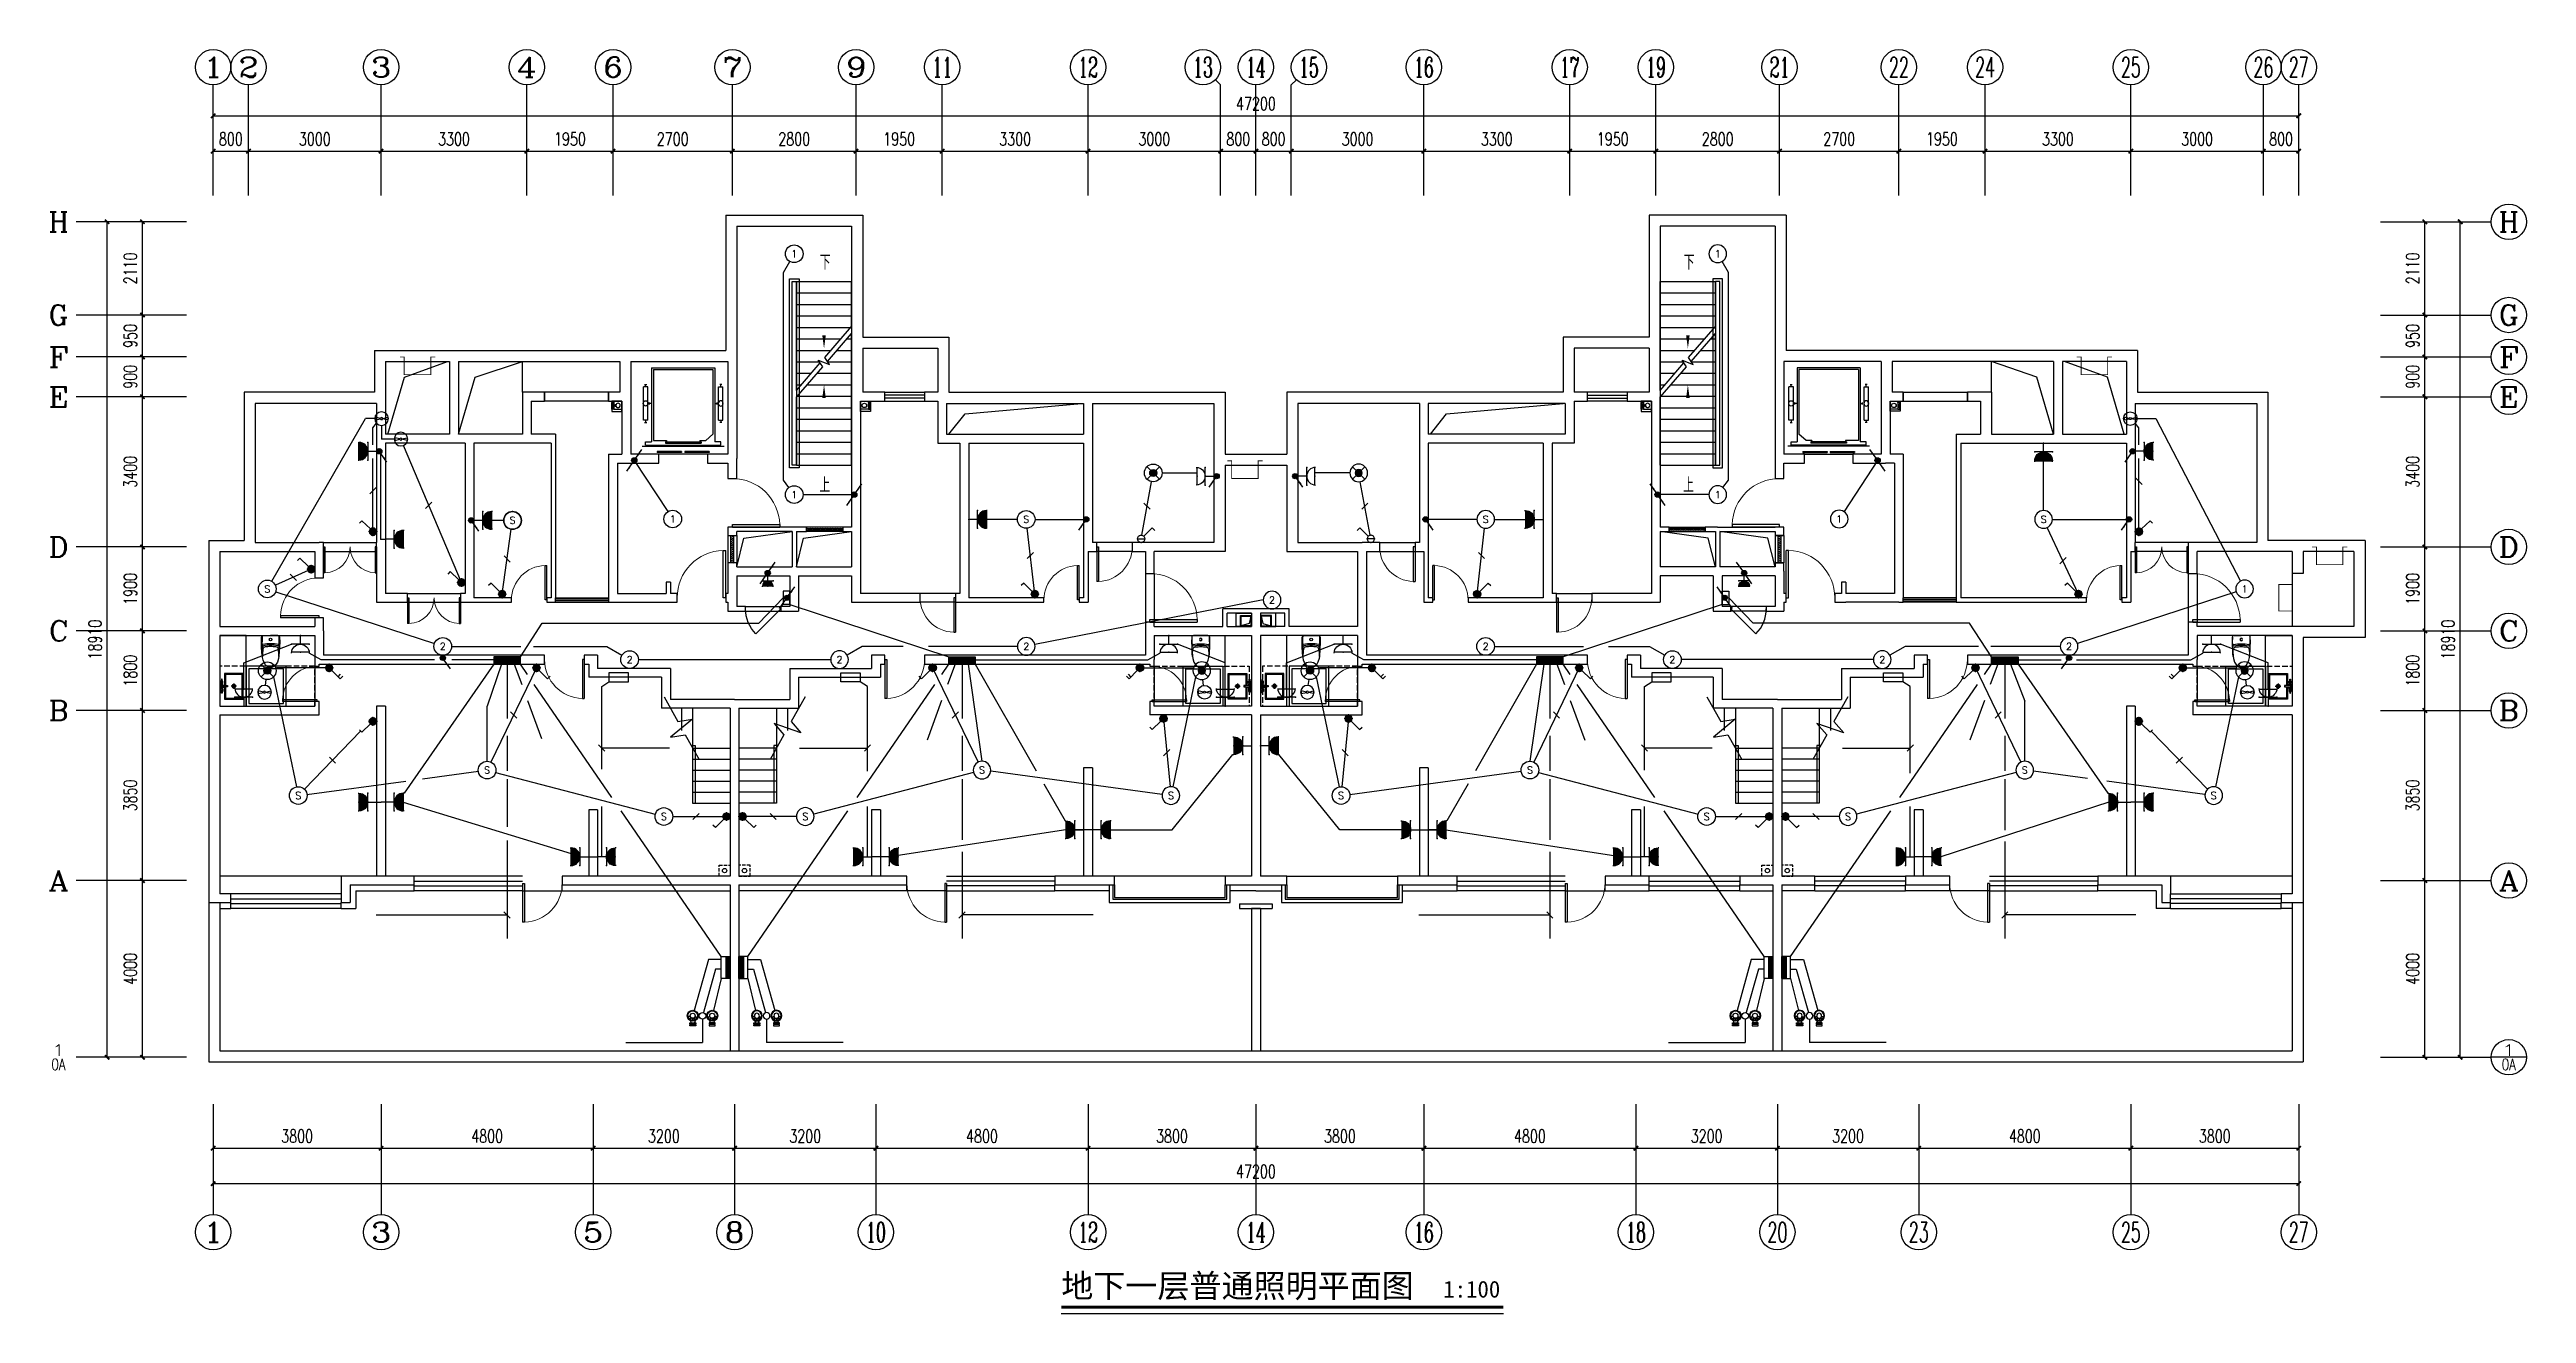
# Model space of a CAD drawing. Extents: x 4483438 to 4539495, y -137448 to -108843.
import ezdxf
from ezdxf.enums import TextEntityAlignment as Align

# ---------------------------------------------------------------- set-up
doc = ezdxf.new("R2010")
doc.units = 0
doc.header["$LTSCALE"] = 1000
doc.header["$MEASUREMENT"] = 0
doc.linetypes.add('2标准层左边户_t8$0$DASH', pattern=[0.35, 0.25, -0.1])
doc.linetypes.add('DASH', pattern=[0.35, 0.25, -0.1])
for name, color, linetype in [('EQUIP', 3, 'Continuous'), ('EQUIP-动力', 3, 'Continuous'), ('EQUIP-照明', 3, 'Continuous'), ('LAYER1', 4, 'Continuous'), ('LAYER3', 7, 'Continuous'), ('LAYER7', 7, 'Continuous'), ('LVTRY', 7, 'Continuous'), ('SURFACE', 6, 'Continuous'), ('TEL_TEXT', 7, 'Continuous'), ('VP', 7, 'Continuous'), ('图层1', 7, 'Continuous'), ('图层2', 7, 'Continuous'), ('图层3', 7, 'Continuous'), ('图层7', 7, 'Continuous')]:
    doc.layers.add(name, color=color, linetype=linetype)
doc.styles.add('_TCH_AXIS', font='COMPLEX', dxfattribs={"bigfont": 'GBCBIG'})
doc.styles.add('_TCH_DIM', font='SIMPLEX', dxfattribs={"bigfont": 'GBCBIG'})
doc.styles.add('_TCH_DIM_T3', font='SIMPLEX', dxfattribs={"width": 0.705882, "bigfont": 'GBCBIG'})
doc.styles.add('_TEL_ATTDEF', font='simplex.shx', dxfattribs={"width": 0.8, "height": 3, "bigfont": 'hztxt.shx'})
doc.styles.add('_TEL_DIM', font='SIMPLEX', dxfattribs={"width": 0.8, "height": 3.5, "bigfont": 'HZTXT'})
doc.styles.add('DIM_FONT', font='SIMPLEX', dxfattribs={"width": 0.7, "bigfont": 'GBCBIG'})
doc.styles.get("Standard").update_dxf_attribs({"font": 'gbenor.shx', "bigfont": 'gbcbig.shx'})
doc.styles.add('宋体1.0', font='')
doc.styles.get('宋体1.0').set_extended_font_data('SimSun')

msp = doc.modelspace()

# ---------------------------------------------------------------- texts
at = {"color": 7, "style": '_TCH_AXIS'}
for s, height, width, p, p2 in [('1', 453, 2.333333, (4486915, -109469), (4487367, -109469)), ('2', 453, 1.5, (4487715, -109469), (4488167, -109469)), ('3', 453, 1.5, (4490715, -109469), (4491167, -109469)), ('4', 453, 1.3125, (4494015, -109469), (4494467, -109469)), ('6', 453, 1.5, (4495965, -109469), (4496417, -109469)), ('7', 453, 1.5, (4498665, -109469), (4499117, -109469)), ('9', 453, 1.5, (4501465, -109469), (4501917, -109469)), ('11', 452.5, 0.875, (4503415, -109469), (4503867, -109469)), ('12', 452.5, 0.724138, (4506715, -109469), (4507167, -109469)), ('13', 452.5, 0.724138, (4509315, -109469), (4509767, -109469)), ('14', 452.5, 0.677419, (4510515, -109469), (4510967, -109469)), ('15', 452.5, 0.724138, (4511715, -109469), (4512167, -109469)), ('16', 452.5, 0.724138, (4514315, -109469), (4514767, -109469)), ('17', 452.5, 0.724138, (4517615, -109469), (4518067, -109469)), ('19', 452.5, 0.724138, (4519565, -109469), (4520017, -109469)), ('21', 452.5, 0.724138, (4522365, -109469), (4522817, -109469)), ('22', 452.5, 0.617647, (4525065, -109469), (4525517, -109469)), ('24', 452.5, 0.583333, (4527015, -109469), (4527467, -109469)), ('25', 452.5, 0.617647, (4530315, -109469), (4530767, -109469)), ('26', 452.5, 0.617647, (4533315, -109469), (4533767, -109469)), ('27', 452.5, 0.617647, (4534115, -109469), (4534567, -109469)), ('H', 453, 1.05, (4483415, -112968), (4483868, -112968)), ('H', 453, 1.05, (4538868, -112968), (4539321, -112968)), ('G', 453, 1.166667, (4483415, -115078), (4483868, -115078)), ('G', 453, 1.166667, (4538868, -115078), (4539321, -115078)), ('F', 453, 1.3125, (4483415, -116028), (4483868, -116028)), ('F', 453, 1.3125, (4538868, -116028), (4539321, -116028)), ('E', 453, 1.3125, (4483415, -116928), (4483868, -116928)), ('E', 453, 1.3125, (4538868, -116928), (4539321, -116928)), ('D', 453, 1.235294, (4483415, -120328), (4483868, -120328)), ('D', 453, 1.235294, (4538868, -120328), (4539321, -120328)), ('C', 453, 1.4, (4483415, -122228), (4483868, -122228)), ('C', 453, 1.4, (4538868, -122228), (4539321, -122228)), ('B', 453, 1.235294, (4483415, -124028), (4483868, -124028)), ('B', 453, 1.235294, (4538868, -124028), (4539321, -124028)), ('A', 453, 1.166667, (4483415, -127878), (4483868, -127878)), ('A', 453, 1.166667, (4538868, -127878), (4539321, -127878)), ('0A', 257.6, 0.690789, (4483480, -131941), (4483802, -131941)), ('1', 258, 2.916667, (4483480, -131619), (4483802, -131619)), ('0A', 257.6, 0.690789, (4538934, -131941), (4539256, -131941)), ('1', 258, 2.916667, (4538934, -131619), (4539256, -131619)), ('1', 453, 2.333333, (4486915, -135836), (4487367, -135836)), ('3', 453, 1.5, (4490715, -135836), (4491167, -135836)), ('5', 453, 1.5, (4495515, -135836), (4495967, -135836)), ('8', 453, 1.5, (4498715, -135836), (4499167, -135836)), ('10', 452.5, 0.724138, (4501915, -135836), (4502367, -135836)), ('12', 452.5, 0.724138, (4506715, -135836), (4507167, -135836)), ('14', 452.5, 0.677419, (4510515, -135836), (4510967, -135836)), ('16', 452.5, 0.724138, (4514315, -135836), (4514767, -135836)), ('18', 452.5, 0.724138, (4519115, -135836), (4519567, -135836)), ('20', 452.5, 0.617647, (4522315, -135836), (4522767, -135836)), ('23', 452.5, 0.617647, (4525515, -135836), (4525967, -135836)), ('25', 452.5, 0.617647, (4530315, -135836), (4530767, -135836)), ('27', 452.5, 0.617647, (4534115, -135836), (4534567, -135836))]:
    msp.add_text(s, height=height, dxfattribs=dict(at, width=width)).set_placement(p, p2, align=Align.FIT)
at = {"color": 7}
for s, height, style, p in [('下', 338, '_TCH_DIM', (4500871, -113826)), ('下', 338, '_TCH_DIM', (4520421, -113826)), ('上', 338, '_TCH_DIM', (4500862, -118866)), ('上', 338, '_TCH_DIM', (4520412, -118866)), ('地下一层普通照明平面图', 531.65, '宋体1.0', (4506336, -137089)), ('1:100', 379.7, '宋体1.0', (4514979, -137089))]:
    msp.add_text(s, height=height, dxfattribs=dict(at, style=style)).set_placement(p)
at = {"color": 7, "char_height": 297.5, "attachment_point": 5, "style": '_TCH_DIM_T3'}
for s, insert in [('\\A1;47200', (4510741, -110068)), ('\\A1;800', (4487541, -110868)), ('\\A1;3000', (4489441, -110868)), ('\\A1;3300', (4492591, -110868)), ('\\A1;1950', (4495216, -110868)), ('\\A1;2700', (4497541, -110868)), ('\\A1;2800', (4500291, -110868)), ('\\A1;1950', (4502666, -110868)), ('\\A1;3300', (4505291, -110868)), ('\\A1;3000', (4508441, -110868)), ('\\A1;800', (4510341, -110868)), ('\\A1;800', (4511141, -110868)), ('\\A1;3000', (4513041, -110868)), ('\\A1;3300', (4516191, -110868)), ('\\A1;1950', (4518816, -110868)), ('\\A1;2800', (4521191, -110868)), ('\\A1;2700', (4523941, -110868)), ('\\A1;1950', (4526266, -110868)), ('\\A1;3300', (4528891, -110868)), ('\\A1;3000', (4532041, -110868)), ('\\A1;800', (4533941, -110868)), ('\\A1;3800', (4489041, -133434)), ('\\A1;4800', (4493341, -133434)), ('\\A1;3200', (4497341, -133434)), ('\\A1;3200', (4500541, -133434)), ('\\A1;4800', (4504541, -133434)), ('\\A1;3800', (4508841, -133434)), ('\\A1;3800', (4512641, -133434)), ('\\A1;4800', (4516941, -133434)), ('\\A1;3200', (4520941, -133434)), ('\\A1;3200', (4524141, -133434)), ('\\A1;4800', (4528141, -133434)), ('\\A1;3800', (4532441, -133434)), ('\\A1;47200', (4510741, -134234))]:
    msp.add_mtext(s, dxfattribs=dict(at, insert=insert))
at = {"color": 7, "char_height": 297.5, "attachment_point": 5, "rotation": 90, "style": '_TCH_DIM_T3'}
for s, insert in [('\\A1;2110', (4485266, -113796)), ('\\A1;2110', (4536920, -113796)), ('\\A1;950', (4485266, -115326)), ('\\A1;950', (4536920, -115326)), ('\\A1;900', (4485266, -116251)), ('\\A1;900', (4536920, -116251)), ('\\A1;3400', (4485266, -118401)), ('\\A1;3400', (4536920, -118401)), ('\\A1;1900', (4485266, -121051)), ('\\A1;1900', (4536920, -121051)), ('\\A1;18910', (4484466, -122196)), ('\\A1;18910', (4537720, -122196)), ('\\A1;1800', (4485266, -122901)), ('\\A1;1800', (4536920, -122901)), ('\\A1;3850', (4485266, -125726)), ('\\A1;3850', (4536920, -125726)), ('\\A1;4000', (4485266, -129651)), ('\\A1;4000', (4536920, -129651))]:
    msp.add_mtext(s, dxfattribs=dict(at, insert=insert))

# ---------------------------------------------------------------- blocks, each defined once
blk = doc.blocks.new('$equip$00001838')
blk.add_circle((0, 0), 0.5)
at = {"color": 7, "style": '_TEL_DIM'}
blk.add_attdef('$TEXT$', text='', height=0.4, dxfattribs=at).set_placement((0, 0), align=Align.MIDDLE_CENTER)
at = {"color": 7, "style": '_TEL_DIM', "flags": 1}
blk.add_attdef('A', text='', height=0.00002, dxfattribs=at).set_placement((0, 0), align=Align.MIDDLE_CENTER)
blk = doc.blocks.new('$equip$00001238')
for p, q in [((0.5, 0.95), (-0.5, 0.95)), ((0.5, 0.5), (-0.5, 0.5)), ((0, 0.5), (0, 0))]:
    blk.add_line(p, q)
blk.add_arc((0, 1), 0.5, 180, 0)
for p in [(-0.5, 0.5), (0, 0.95), (0, 0), (0.5, 0.5)]:
    blk.add_point(p)
at = {"flags": 9}
blk.add_attdef('A', (0, 0), '', height=0.00002, dxfattribs=at)
blk = doc.blocks.new('$equip$00001149')
for p, q in [((-0.35, 0.35), (0.35, -0.35)), ((0.35, 0.35), (-0.35, -0.35))]:
    blk.add_line(p, q)
for radius in [0.5, 0.2]:
    blk.add_circle((0, 0), radius)
for points in [[(-0.17, 0.1), (0.17, 0.1), (-0.2, 0), (0.2, 0)], [(-0.17, -0.1), (0.17, -0.1), (-0.2, 0), (0.2, 0)], [(-0.1, 0.17), (0.1, 0.17), (-0.17, 0.1), (0.17, 0.1)], [(0, 0.2), (0, 0.2), (-0.1, 0.17), (0.1, 0.17)], [(-0.1, -0.17), (0.1, -0.17), (-0.17, -0.1), (0.17, -0.1)], [(0, -0.2), (0, -0.2), (-0.1, -0.17), (0.1, -0.17)]]:
    blk.add_solid(points)
at = {"flags": 9}
blk.add_attdef('A', (0, 0), '', height=0.00002, dxfattribs=at)
blk = doc.blocks.new('_LINKPT1')
blk.add_line((0, 0), (0, 0))
blk = doc.blocks.new('M_Z12BAD')
for p, q in [((-0.63, 0.13), (-0.1, 0.02)), ((-0.63, -0.13), (-0.63, 0.13)), ((0.63, 0.13), (0.1, 0.02)), ((0.63, -0.13), (0.63, 0.13)), ((-0.1, -0.02), (-0.63, -0.13)), ((0.1, -0.02), (0.63, -0.13))]:
    blk.add_line(p, q)
for radius in [0.688, 0.104]:
    blk.add_circle((0, 0), radius)
for p in [(-0.69, 0), (0, 0.69), (0.69, 0), (0, -0.69)]:
    blk.add_blockref('_LINKPT1', p)
at = {"style": 'DIM_FONT', "width": 0.8, "flags": 9}
blk.add_attdef('A', (0, 0), '', height=0.0000125, dxfattribs=at)
blk = doc.blocks.new('$equip$00001963')
for p, q in [((0.15, 0.36), (0.62, 0.83)), ((0.51, 0.72), (0.65, 0.58)), ((0.62, 0.83), (0.77, 0.69))]:
    blk.add_line(p, q)
blk.add_circle((0, 0.21), 0.208)
for p in [(-0.21, 0.21), (0, 0.42), (0, 0), (0.21, 0.21)]:
    blk.add_point(p)
for points in [[(-0.18, 0.31), (0.18, 0.31), (-0.21, 0.21), (0.21, 0.21)], [(-0.18, 0.1), (0.18, 0.1), (-0.21, 0.21), (0.21, 0.21)], [(-0.1, 0.39), (0.1, 0.39), (-0.18, 0.31), (0.18, 0.31)], [(-0.1, 0.03), (0.1, 0.03), (-0.18, 0.1), (0.18, 0.1)], [(0, 0.42), (0, 0.42), (-0.1, 0.39), (0.1, 0.39)], [(0, 0), (0, 0), (-0.1, 0.03), (0.1, 0.03)]]:
    blk.add_solid(points)
at = {"layer": 'TEL_TEXT', "style": '_TEL_DIM', "flags": 1}
blk.add_attdef('A', text='', height=0.00002, dxfattribs=at).set_placement((0, 0), align=Align.MIDDLE_CENTER)
blk = doc.blocks.new('$equip$00001962')
for p, q in [((0.15, 0.36), (0.63, 0.83)), ((0.63, 0.83), (0.77, 0.69))]:
    blk.add_line(p, q)
blk.add_circle((0, 0.21), 0.208)
for p in [(-0.21, 0.21), (0, 0.42), (0, 0), (0.21, 0.21)]:
    blk.add_point(p)
for points in [[(-0.18, 0.31), (0.18, 0.31), (-0.21, 0.21), (0.21, 0.21)], [(-0.18, 0.1), (0.18, 0.1), (-0.21, 0.21), (0.21, 0.21)], [(-0.1, 0.39), (0.1, 0.39), (-0.18, 0.31), (0.18, 0.31)], [(-0.1, 0.03), (0.1, 0.03), (-0.18, 0.1), (0.18, 0.1)], [(0, 0.42), (0, 0.42), (-0.1, 0.39), (0.1, 0.39)], [(0, 0), (0, 0), (-0.1, 0.03), (0.1, 0.03)]]:
    blk.add_solid(points)
at = {"layer": 'TEL_TEXT', "style": '_TEL_DIM', "flags": 1}
blk.add_attdef('A', text='', height=0.00002, dxfattribs=at).set_placement((0, 0), align=Align.MIDDLE_CENTER)
blk = doc.blocks.new('$equip$00001237')
for p, q in [((-0.5, 1.05), (-0.5, 1)), ((-0.5, 1), (0.5, 1)), ((0.5, 0.5), (-0.5, 0.5)), ((0, 0.5), (0, 0)), ((0.5, 1.05), (0.5, 1))]:
    blk.add_line(p, q)
blk.add_arc((0, 1), 0.5, 180, 0)
for p in [(-0.5, 0.5), (0, 1), (0, 0), (0.5, 0.5)]:
    blk.add_point(p)
for points in [[(0.43, 0.75), (-0.43, 0.75), (0.5, 1), (-0.5, 1)], [(0.25, 0.57), (-0.25, 0.57), (0.43, 0.75), (-0.43, 0.75)], [(0, 0.5), (0, 0.5), (0.25, 0.57), (-0.25, 0.57)]]:
    blk.add_solid(points)
at = {"flags": 9}
blk.add_attdef('A', (0, 0), '', height=0.00002, dxfattribs=at)
blk = doc.blocks.new('A$C71E732F8')
at = {"layer": '图层1', "color": 3}
for p, q in [((0, 300), (150, 300)), ((0, 0), (0, 300)), ((0, 0), (150, 0)), ((150, 300), (150, 0))]:
    blk.add_line(p, q, dxfattribs=at)
blk = doc.blocks.new('A$C22867956')
at = {"layer": '图层1'}
blk.add_hatch(color=4, dxfattribs=at).paths.add_polyline_path([(200, 500), (100, 500), (100, 0), (200, 0)])
at = {"layer": 'LAYER1', "color": 7, "linetype": 'Continuous', "ltscale": 0.001}
for p, q in [((0, 0), (0, 500)), ((200, 0), (200, 500))]:
    blk.add_line(p, q, dxfattribs=at)
at = {"layer": 'LAYER7', "color": 7}
for p, q in [((0, 500), (200, 500)), ((200, 0), (0, 0))]:
    blk.add_line(p, q, dxfattribs=at)
at = {"layer": '图层1', "color": 4}
blk.add_line((100, 500), (100, 0), dxfattribs=at)
blk = doc.blocks.new('A$C097C1949')
at = {"layer": 'LAYER1', "color": 7}
for p, q in [((67, 132), (15, 140)), ((70, 141), (20, 159)), ((83, 162), (46, 200)), ((191, 349), (55, 349)), ((55, 349), (55, 324)), ((55, 324), (191, 324)), ((55, 308), (55, 283)), ((191, 308), (55, 308)), ((55, 283), (191, 283)), ((91, 169), (61, 213)), ((83, 324), (83, 308)), ((114, 178), (106, 231)), ((124, 179), (126, 232)), ((148, 172), (173, 220)), ((157, 167), (189, 209)), ((163, 324), (163, 308)), ((173, 148), (220, 172)), ((176, 139), (227, 154)), ((191, 324), (191, 349)), ((191, 283), (191, 308)), ((511, 139), (460, 154)), ((515, 148), (467, 172)), ((496, 349), (632, 349)), ((496, 324), (496, 349)), ((632, 324), (496, 324)), ((496, 308), (632, 308)), ((496, 283), (496, 308)), ((632, 283), (496, 283)), ((530, 167), (498, 209)), ((539, 172), (514, 220)), ((525, 324), (525, 308)), ((563, 179), (562, 232)), ((573, 178), (581, 231)), ((596, 169), (627, 213)), ((604, 162), (642, 200)), ((605, 324), (605, 308)), ((617, 141), (668, 159)), ((620, 132), (672, 140)), ((632, 349), (632, 324)), ((632, 308), (632, 283))]:
    blk.add_line(p, q, dxfattribs=at)
for centre, radius in [((123, 123), 123), ((123, 123), 109), ((123, 123), 56), ((565, 123), 123), ((565, 123), 109), ((565, 123), 56)]:
    blk.add_circle(centre, radius, dxfattribs=at)
for centre, radius, start, end in [((32, 274), 53.3, 300.9347, 10.2716), ((269, 299), 107, 188.5335, 230.2429), ((418, 299), 107, 309.7571, 351.4665), ((655, 274), 53.3, 169.7284, 239.0653)]:
    blk.add_arc(centre, radius, start, end, dxfattribs=at)
at = {"layer": 'VP', "color": 3}
blk.add_circle((344, 123), 75, dxfattribs=at)
blk = doc.blocks.new('A$C218D6D86')
at = {"linetype": '2标准层左边户_t8$0$DASH', "ltscale": 10}
for p, q in [((230, 550), (180, 700)), ((180, 550), (230, 700))]:
    blk.add_line(p, q, dxfattribs=at)
for points in [[(230, 730), (230, 500), (0, 500)], [(180, 730), (180, 550), (0, 550)]]:
    blk.add_lwpolyline(points)
blk.add_lwpolyline([(139, 608), (149, 608), (149, 658), (139, 658)], close=True)
blk.add_lwpolyline([(230, 550), (230, 700), (180, 700), (180, 550)], close=True, dxfattribs=at)
at = {"ltscale": 30}
blk.add_circle((87, 634), 50, dxfattribs=at)
at = {"layer": 'Defpoints', "color": 250}
blk.add_lwpolyline([(0, 500), (0, 730), (230, 730)], dxfattribs=at)
blk = doc.blocks.new('20190804-秦皇岛紫金湾$0$紫金湾户型平面08.02$0$A$C7AA55481')
for points in [[(0, 0), (0, 350), (300, 350), (300, 0)], [(0, 0), (0, 250), (250, 250), (250, 0)], [(15, 15), (15, 235), (235, 235), (235, 15)]]:
    blk.add_lwpolyline(points, close=True)
blk.add_lwpolyline([(235, 15), (68, 54), (15, 235)])
blk = doc.blocks.new('20190804-秦皇岛紫金湾$0$紫金湾户型平面08.02$0$rhedjrjedj')
at = {"layer": 'LVTRY'}
for p, q in [((36881, 108743, 0), (36918, 108756, 0)), ((36918, 108756, 0), (36942, 108758, 0)), ((36942, 108758, 0), (36988, 108749, 0)), ((36736, 108183, 0), (36755, 108497, 0)), ((36755, 108497, 0), (36762, 108552, 0)), ((36762, 108552, 0), (36789, 108637, 0)), ((36789, 108637, 0), (36817, 108684, 0)), ((36817, 108684, 0), (36852, 108723, 0)), ((36852, 108723, 0), (36881, 108743, 0)), ((36988, 108749, 0), (37025, 108728, 0)), ((37025, 108728, 0), (37059, 108694, 0)), ((37059, 108694, 0), (37091, 108644, 0)), ((37091, 108644, 0), (37113, 108587, 0)), ((37113, 108587, 0), (37125, 108529, 0)), ((37125, 108529, 0), (37128, 108503, 0)), ((37128, 108503, 0), (37137, 108422, 0)), ((37137, 108422, 0), (37146, 108285, 0)), ((37146, 108285, 0), (37148, 108175, 0)), ((36738, 108066, 0), (36736, 108183, 0)), ((36751, 108039, 0), (36738, 108066, 0)), ((36778, 108028, 0), (36751, 108039, 0)), ((37105, 108028, 0), (36778, 108028, 0)), ((36778, 108028, 0), (36942, 108028, 0)), ((37105, 108028, 0), (36942, 108028, 0)), ((37133, 108039, 0), (37105, 108028, 0)), ((37145, 108066, 0), (37133, 108039, 0)), ((37148, 108175, 0), (37145, 108066, 0)), ((37145, 108066, 0), (37145, 108066, 0))]:
    blk.add_line(p, q, dxfattribs=at)
blk.add_circle((36942, 108124, 0), 29.6, dxfattribs=at)
for centre, radius, start, end in [((41058, 108225, 0), 4312, 176.3006, 182.4712), ((36763, 108221, 0), 18.2, 73.3813, 156.4724), ((36770, 108246, 0), 24.1, 62.2033, 161.9404), ((37855, 108497, 0), 1100, 179.6519, 188.297), ((36826, 108349, 0), 60, 190.4701, 264.6079), ((36918, 108822, 0), 602, 255.6185, 272.2533), ((36918, 108802, 0), 552, 255.6185, 272.4575), ((36950, 109661, 0), 1378, 264.6079, 269.6591), ((36933, 109661, 0), 1378, 270.3409, 275.3921), ((36965, 108802, 0), 552, 267.5425, 284.3815), ((36965, 108822, 0), 602, 267.7467, 284.3815), ((37057, 108349, 0), 60, 275.3921, 349.5299), ((37114, 108246, 0), 24.1, 18.0596, 117.7967), ((37120, 108221, 0), 18.2, 23.5276, 106.6187), ((36028, 108497, 0), 1100, 351.703, 0.3481), ((32825, 108225, 0), 4312, 357.5288, 3.6994)]:
    blk.add_arc(centre, radius, start, end, dxfattribs=at)
blk = doc.blocks.new('YQB08132737')
at = {"layer": 'LVTRY'}
for p, q in [((-67, 211), (59, 211)), ((-4, 147), (-4, 274))]:
    blk.add_line(p, q, dxfattribs=at)
for points in [[(13, 421), (288, 421), (288, 0), (-288, 0), (-288, 421), (-16, 421)], [(13, 400), (266, 400), (266, 21), (-266, 21), (-266, 400), (-16, 400)], [(13, 449), (31, 449), (31, 519), (-35, 519), (-35, 449), (-16, 449)], [(13, 454), (26, 454), (26, 513), (-30, 513), (-30, 454), (-16, 454)]]:
    blk.add_lwpolyline(points, dxfattribs=at)
for points in [[(-160, 490), (-87, 490), (-87, 477), (-160, 477)], [(-63, 510), (-63, 459), (-118, 459), (-118, 510)], [(13, 354), (13, 496), (-16, 496), (-16, 354)], [(60, 510), (60, 459), (114, 459), (114, 510)], [(156, 490), (84, 490), (84, 477), (156, 477)]]:
    blk.add_lwpolyline(points, close=True, dxfattribs=at)
for centre, radius in [((-94, 483, 0), 6.49), ((-4, 211), 42.1), ((-4, 211), 23.7), ((-1, 367), 8.4), ((90, 483, 0), 6.49)]:
    blk.add_circle(centre, radius, dxfattribs=at)
blk = doc.blocks.new('$equip$00001209')
for p, q in [((-0.21, 0.21), (0.21, 0.21)), ((0.15, 0.36), (0.62, 0.83)), ((0.62, 0.83), (0.77, 0.69))]:
    blk.add_line(p, q)
blk.add_circle((0, 0.21), 0.208)
at = {"layer": 'EQUIP-照明'}
for p in [(-0.21, 0.21), (0, 0.42), (0, 0), (0.21, 0.21)]:
    blk.add_point(p, dxfattribs=at)
at = {"layer": 'EQUIP-照明', "flags": 9}
blk.add_attdef('A', (0, 0), '', height=0.00002, dxfattribs=at)
blk = doc.blocks.new('$equip$00002837')
blk.add_lwpolyline([(0.5, 0, 1), (-0.5, 0, 1), (0.5, 0, -0.854586)], format="xyb")
blk.add_circle((0, 0), 0.5)
for p in [(-0.5, 0), (0, 0.5), (0.5, 0), (0, -0.5)]:
    blk.add_point(p)
at = {"color": 7, "style": '_TEL_DIM'}
blk.add_attdef('$TEXT$', text='', height=0.4, dxfattribs=at).set_placement((0, 0), align=Align.MIDDLE_CENTER)
at = {"color": 7, "style": '_TEL_DIM', "flags": 1}
for tag in ['A', 'REMARK']:
    blk.add_attdef(tag, text='', height=0.00002, dxfattribs=at).set_placement((0, 0), align=Align.MIDDLE_CENTER)
blk = doc.blocks.new('_ArchTick')
at = {"color": 0, "linetype": 'ByBlock', "const_width": 0.4}
blk.add_lwpolyline([(-0.5, -0.5), (0.5, 0.5)], dxfattribs=at)
blk = doc.blocks.new('$TCHSYS$DOOR2D')
for p, q in [((0.45, 0.975), (0.5, 0.975)), ((0.45, 0), (0.45, 0.975)), ((0.5, 0), (0.5, 0.975)), ((0.5, 0), (0.45, 0))]:
    blk.add_line(p, q)
at = {"lineweight": 13}
blk.add_arc((0.475, 0), 0.975, 91.46928, 180, dxfattribs=at)
blk = doc.blocks.new('$TCHSYS$WIN2D')
for p, q in [((-0.5, 0.5), (0.5, 0.5)), ((0.5, 0.167), (-0.5, 0.167)), ((0.5, -0.167), (-0.5, -0.167)), ((-0.5, -0.5), (0.5, -0.5))]:
    blk.add_line(p, q)
blk = doc.blocks.new('$WINLIB2D$00000039')
at = {"color": 0}
for points in [[(-0.5, 0.5), (-0.5, -0.5)], [(0.5, 0.5), (-0.5, 0.5)], [(-0.5, 0.167), (0.5, 0.167)], [(-0.452, -0.167), (-0.5, 0.084)], [(-0.384, -0.167), (-0.448, 0.167)], [(-0.316, -0.167), (-0.38, 0.167)], [(-0.248, -0.167), (-0.312, 0.167)], [(-0.18, -0.167), (-0.244, 0.167)], [(-0.112, -0.167), (-0.176, 0.167)], [(-0.044, -0.167), (-0.108, 0.167)], [(0.024, -0.167), (-0.04, 0.167)], [(0.092, -0.167), (0.028, 0.167)], [(0.16, -0.167), (0.096, 0.167)], [(0.228, -0.167), (0.164, 0.167)], [(0.296, -0.167), (0.232, 0.167)], [(0.364, -0.167), (0.3, 0.167)], [(0.432, -0.167), (0.368, 0.167)], [(0.5, -0.167), (0.436, 0.167)], [(0.5, -0.5), (0.5, 0.5)], [(-0.5, -0.167), (0.5, -0.167)], [(0.5, -0.5), (-0.5, -0.5)]]:
    blk.add_lwpolyline(points, dxfattribs=at)
blk = doc.blocks.new('$DorLib2D$00000114')
at = {"color": 0}
blk.add_line((0.5, 0), (-0.207, 0.707), dxfattribs=at)
blk.add_arc((0.5, 0), 1, 135, 180, dxfattribs=at)
blk = doc.blocks.new('$DorLib2D$00000001')
for p, q in [((0.45, 0.975), (0.5, 0.975)), ((0.45, 0), (0.45, 0.975)), ((0.5, 0), (0.5, 0.975)), ((0.5, 0), (0.45, 0))]:
    blk.add_line(p, q)
at = {"lineweight": 13}
blk.add_arc((0.475, 0), 0.975, 91.4693, 180, dxfattribs=at)
blk = doc.blocks.new('$DORLIB2D$00000127')
at = {"color": 0}
for points in [[(-0.533, 0.795), (-0.533, 0.69)], [(-0.033, 0.795), (-0.533, 0.795)], [(-0.033, 0.69), (-0.533, 0.69)], [(-0.033, 0.795), (-0.033, 0.69)], [(0.533, 0.795), (0.033, 0.795)], [(0.033, 0.795), (0.033, 0.69)], [(0.533, 0.69), (0.033, 0.69)], [(0.533, 0.795), (0.533, 0.69)], [(0.5, 0.5), (-0.5, 0.5)]]:
    blk.add_lwpolyline(points, dxfattribs=at)
blk = doc.blocks.new('$DorLib2D$00000002')
for p, q in [((-0.5, 0), (-0.5, 0.4875)), ((-0.475, 0.4875), (-0.5, 0.4875)), ((-0.475, 0), (-0.475, 0.4875)), ((0.475, 0), (0.475, 0.4875)), ((0.475, 0.4875), (0.5, 0.4875)), ((0.5, 0), (0.5, 0.4875)), ((-0.5, 0), (-0.475, 0)), ((0.5, 0), (0.475, 0))]:
    blk.add_line(p, q)
at = {"lineweight": 13}
for centre, start, end in [((-0.4875, 0), 0, 88.53072), ((0.4875, 0), 91.46928, 180)]:
    blk.add_arc(centre, 0.4875, start, end, dxfattribs=at)

# ---------------------------------------------------------------- hatches: boundary and pattern name
at = {"layer": 'LAYER3'}
h = msp.add_hatch(color=0, dxfattribs=at)
edge = h.paths.add_edge_path()
edge.add_arc((4490901, -117934), 60, 0, 360)
h = msp.add_hatch(color=0, dxfattribs=at)
edge = h.paths.add_edge_path()
edge.add_arc((4496672, -118141), 60, 0, 360)
h = msp.add_hatch(color=0, dxfattribs=at)
edge = h.paths.add_edge_path()
edge.add_arc((4524810, -118141), 60, 0, 360)
h = msp.add_hatch(color=0, dxfattribs=at)
edge = h.paths.add_edge_path()
edge.add_arc((4530581, -117934), 60, 0, 360)
h = msp.add_hatch(color=0, dxfattribs=at)
edge = h.paths.add_edge_path()
edge.add_arc((4509851, -118499), 60, 0, 360)
h = msp.add_hatch(color=0, dxfattribs=at)
edge = h.paths.add_edge_path()
edge.add_arc((4511631, -118499), 60, 0, 360)
h = msp.add_hatch(color=0, dxfattribs=at)
edge = h.paths.add_edge_path()
edge.add_arc((4501651, -118916), 60, 0, 360)
h = msp.add_hatch(color=0, dxfattribs=at)
edge = h.paths.add_edge_path()
edge.add_arc((4519831, -118916), 60, 0, 360)
h = msp.add_hatch(color=0, dxfattribs=at)
edge = h.paths.add_edge_path()
edge.add_arc((4492981, -119500), 60, 0, 360)
h = msp.add_hatch(color=0, dxfattribs=at)
edge = h.paths.add_edge_path()
edge.add_arc((4506901, -119476), 60, 0, 360)
h = msp.add_hatch(color=0, dxfattribs=at)
edge = h.paths.add_edge_path()
edge.add_arc((4514581, -119476), 60, 0, 360)
h = msp.add_hatch(color=0, dxfattribs=at)
edge = h.paths.add_edge_path()
edge.add_arc((4530501, -119476), 60, 0, 360)
h = msp.add_hatch(color=0, dxfattribs=at)
edge = h.paths.add_edge_path()
edge.add_arc((4499691, -120691), 60, 0, 360)
h = msp.add_hatch(color=0, dxfattribs=at)
edge = h.paths.add_edge_path()
edge.add_arc((4521791, -120691), 60, 0, 360)
h = msp.add_hatch(color=0, dxfattribs=at)
edge = h.paths.add_edge_path()
edge.add_arc((4500131, -121251), 60, 0, 360)
h = msp.add_hatch(color=0, dxfattribs=at)
edge = h.paths.add_edge_path()
edge.add_arc((4521351, -121251), 60, 0, 360)
h = msp.add_hatch(color=0, dxfattribs=at)
edge = h.paths.add_edge_path()
edge.add_arc((4492338, -122611), 60, 0, 360)
h = msp.add_hatch(color=0, dxfattribs=at)
edge = h.paths.add_edge_path()
edge.add_arc((4529144, -122611), 60, 0, 360)
at = {"layer": 'LAYER7'}
for points in [[(4494093, -122751), (4494093, -122591), (4493493, -122591), (4493493, -122751)], [(4503789, -122751), (4503789, -122591), (4504389, -122591), (4504389, -122751)], [(4517693, -122751), (4517693, -122591), (4517093, -122591), (4517093, -122751)], [(4527389, -122751), (4527389, -122591), (4527989, -122591), (4527989, -122751)]]:
    msp.add_hatch(color=7, dxfattribs=at).paths.add_polyline_path(points)

# ---------------------------------------------------------------- linework, layer by layer
at = {"color": 7}
for p, q in [((4487141, -112143), (4487141, -109643)), ((4487941, -112143), (4487941, -109643)), ((4490941, -112143), (4490941, -109643)), ((4494241, -112143), (4494241, -109643)), ((4496191, -112143), (4496191, -109643)), ((4498891, -112143), (4498891, -109643)), ((4501691, -112143), (4501691, -109643)), ((4503641, -112143), (4503641, -109643)), ((4506941, -112143), (4506941, -109643)), ((4509824, -109526), (4509941, -109643)), ((4509941, -112143), (4509941, -109643)), ((4510741, -112143), (4510741, -109643)), ((4511658, -109526), (4511541, -109643)), ((4511541, -112143), (4511541, -109643)), ((4514541, -112143), (4514541, -109643)), ((4517841, -112143), (4517841, -109643)), ((4519791, -112143), (4519791, -109643)), ((4522591, -112143), (4522591, -109643)), ((4525291, -112143), (4525291, -109643)), ((4527241, -112143), (4527241, -109643)), ((4530541, -112143), (4530541, -109643)), ((4533541, -112143), (4533541, -109643)), ((4534341, -112143), (4534341, -109643)), ((4487141, -112143), (4487141, -110093)), ((4487141, -110343), (4534341, -110343)), ((4534341, -112143), (4534341, -110093)), ((4487141, -112143), (4487141, -110893)), ((4487941, -112143), (4487941, -110893)), ((4487941, -112143), (4487941, -110893)), ((4490941, -112143), (4490941, -110893)), ((4490941, -112143), (4490941, -110893)), ((4494241, -112143), (4494241, -110893)), ((4494241, -112143), (4494241, -110893)), ((4496191, -112143), (4496191, -110893)), ((4496191, -112143), (4496191, -110893)), ((4498891, -112143), (4498891, -110893)), ((4498891, -112143), (4498891, -110893)), ((4501691, -112143), (4501691, -110893)), ((4501691, -112143), (4501691, -110893)), ((4503641, -112143), (4503641, -110893)), ((4503641, -112143), (4503641, -110893)), ((4506941, -112143), (4506941, -110893)), ((4506941, -112143), (4506941, -110893)), ((4509941, -112143), (4509941, -110893)), ((4509941, -112143), (4509941, -110893)), ((4510741, -112143), (4510741, -110893)), ((4510741, -112143), (4510741, -110893)), ((4511541, -112143), (4511541, -110893)), ((4511541, -112143), (4511541, -110893)), ((4514541, -112143), (4514541, -110893)), ((4514541, -112143), (4514541, -110893)), ((4517841, -112143), (4517841, -110893)), ((4517841, -112143), (4517841, -110893)), ((4519791, -112143), (4519791, -110893)), ((4519791, -112143), (4519791, -110893)), ((4522591, -112143), (4522591, -110893)), ((4522591, -112143), (4522591, -110893)), ((4525291, -112143), (4525291, -110893)), ((4525291, -112143), (4525291, -110893)), ((4527241, -112143), (4527241, -110893)), ((4527241, -112143), (4527241, -110893)), ((4530541, -112143), (4530541, -110893)), ((4530541, -112143), (4530541, -110893)), ((4533541, -112143), (4533541, -110893)), ((4533541, -112143), (4533541, -110893)), ((4534341, -112143), (4534341, -110893)), ((4487141, -111143), (4487941, -111143)), ((4487941, -111143), (4490941, -111143)), ((4490941, -111143), (4494241, -111143)), ((4494241, -111143), (4496191, -111143)), ((4496191, -111143), (4498891, -111143)), ((4498891, -111143), (4501691, -111143)), ((4501691, -111143), (4503641, -111143)), ((4503641, -111143), (4506941, -111143)), ((4506941, -111143), (4509941, -111143)), ((4509941, -111143), (4510741, -111143)), ((4510741, -111143), (4511541, -111143)), ((4511541, -111143), (4514541, -111143)), ((4514541, -111143), (4517841, -111143)), ((4517841, -111143), (4519791, -111143)), ((4519791, -111143), (4522591, -111143)), ((4522591, -111143), (4525291, -111143)), ((4525291, -111143), (4527241, -111143)), ((4527241, -111143), (4530541, -111143)), ((4530541, -111143), (4533541, -111143)), ((4533541, -111143), (4534341, -111143)), ((4498741, -112591), (4498741, -115651)), ((4498741, -112591), (4501841, -112591)), ((4501841, -112591), (4501841, -115351)), ((4519641, -112591), (4519641, -115351)), ((4522741, -112591), (4519641, -112591)), ((4522741, -112591), (4522741, -115651)), ((4486541, -112741), (4484041, -112741)), ((4486541, -112741), (4484491, -112741)), ((4484741, -131651), (4484741, -112741)), ((4486541, -112741), (4485291, -112741)), ((4485541, -114851), (4485541, -112741)), ((4498991, -112841), (4498991, -115801)), ((4498991, -112841), (4501591, -112841)), ((4501591, -112841), (4501591, -115451)), ((4519891, -112841), (4519891, -115451)), ((4522491, -112841), (4519891, -112841)), ((4522491, -112841), (4522491, -115801)), ((4536195, -112741), (4538695, -112741)), ((4536195, -112741), (4538245, -112741)), ((4536195, -112741), (4537445, -112741)), ((4537195, -114851), (4537195, -112741)), ((4537995, -131651), (4537995, -112741)), ((4500341, -116557), (4500341, -114091)), ((4500341, -114091), (4501591, -114091)), ((4500341, -114351), (4501591, -114351)), ((4501591, -115113), (4501591, -114091)), ((4519891, -116557), (4519891, -114091)), ((4519891, -114091), (4521141, -114091)), ((4519891, -114351), (4521141, -114351)), ((4521141, -115113), (4521141, -114091)), ((4486541, -114851), (4484041, -114851)), ((4486541, -114851), (4485291, -114851)), ((4486541, -114851), (4485291, -114851)), ((4485541, -115801), (4485541, -114851)), ((4500341, -114611), (4501591, -114611)), ((4500341, -114871), (4501591, -114871)), ((4519891, -114611), (4521141, -114611)), ((4519891, -114871), (4521141, -114871)), ((4536195, -114851), (4538695, -114851)), ((4536195, -114851), (4537445, -114851)), ((4536195, -114851), (4537445, -114851)), ((4537195, -115801), (4537195, -114851)), ((4500341, -115131), (4501575, -115131)), ((4500341, -115391), (4501350, -115391)), ((4500983, -115816), (4501591, -115113)), ((4501041, -115901), (4501591, -115266)), ((4501482, -115391), (4501591, -115391)), ((4501591, -118251), (4501591, -115266)), ((4501591, -115451), (4501591, -116701)), ((4501841, -115351), (4503791, -115351)), ((4503791, -115351), (4503791, -116601)), ((4517691, -115351), (4517691, -116601)), ((4519641, -115351), (4517691, -115351)), ((4519891, -115131), (4521125, -115131)), ((4519891, -115391), (4520900, -115391)), ((4519891, -115451), (4519891, -116701)), ((4520533, -115816), (4521141, -115113)), ((4520591, -115901), (4521141, -115266)), ((4521032, -115391), (4521141, -115391)), ((4521141, -118251), (4521141, -115266)), ((4486541, -115801), (4484041, -115801)), ((4486541, -115801), (4485291, -115801)), ((4486541, -115801), (4485291, -115801)), ((4485541, -116701), (4485541, -115801)), ((4490791, -115651), (4490791, -116601)), ((4490791, -115651), (4492591, -115651)), ((4491041, -115901), (4491041, -116701)), ((4491041, -115901), (4492491, -115901)), ((4492491, -115901), (4492491, -117551)), ((4492591, -115651), (4496491, -115651)), ((4492691, -115901), (4496341, -115901)), ((4492691, -115901), (4492691, -117551)), ((4494141, -116601), (4494141, -115901)), ((4496341, -115901), (4496341, -116601)), ((4496491, -115651), (4498741, -115651)), ((4496591, -115901), (4496591, -116701)), ((4496591, -115901), (4498791, -115901)), ((4498791, -115901), (4498791, -118001)), ((4498991, -115801), (4498991, -118101)), ((4500341, -115651), (4501125, -115651)), ((4500341, -115911), (4500861, -115911)), ((4500341, -116557), (4500878, -115936)), ((4500341, -116709), (4500936, -116022)), ((4500936, -116022), (4500836, -115874)), ((4500836, -115874), (4501087, -115970)), ((4501087, -115970), (4500983, -115816)), ((4501047, -115911), (4501591, -115911)), ((4501257, -115651), (4501591, -115651)), ((4501841, -115601), (4503541, -115601)), ((4501841, -115601), (4501841, -116601)), ((4503541, -115601), (4503541, -116601)), ((4517941, -115601), (4517941, -116601)), ((4519641, -115601), (4517941, -115601)), ((4519641, -115601), (4519641, -116601)), ((4519891, -115651), (4520675, -115651)), ((4519891, -115911), (4520411, -115911)), ((4519891, -116557), (4520428, -115936)), ((4519891, -116709), (4520486, -116022)), ((4520486, -116022), (4520386, -115874)), ((4520386, -115874), (4520637, -115970)), ((4520637, -115970), (4520533, -115816)), ((4520597, -115911), (4521141, -115911)), ((4520807, -115651), (4521141, -115651)), ((4522491, -115801), (4522491, -118101)), ((4522691, -115901), (4522691, -118001)), ((4524891, -115901), (4522691, -115901)), ((4524991, -115651), (4522741, -115651)), ((4524891, -115901), (4524891, -116701)), ((4528891, -115651), (4524991, -115651)), ((4525141, -115901), (4525141, -116601)), ((4528791, -115901), (4525141, -115901)), ((4527391, -116601), (4527391, -115901)), ((4528791, -115901), (4528791, -117551)), ((4530691, -115651), (4528891, -115651)), ((4528991, -115901), (4528991, -117551)), ((4530441, -115901), (4528991, -115901)), ((4530441, -115901), (4530441, -116701)), ((4530691, -115651), (4530691, -116601)), ((4536195, -115801), (4538695, -115801)), ((4536195, -115801), (4537445, -115801)), ((4536195, -115801), (4537445, -115801)), ((4537195, -116701), (4537195, -115801)), ((4496879, -117230), (4496879, -116473)), ((4496979, -116473), (4496879, -116473)), ((4496906, -116423), (4496952, -116423)), ((4496929, -116473), (4496929, -116423)), ((4496979, -117230), (4496979, -116473)), ((4497064, -116049), (4498493, -116049)), ((4497064, -116049), (4497064, -117724)), ((4497106, -116087), (4498451, -116087)), ((4497106, -116087), (4497106, -117693)), ((4498451, -116087), (4498451, -117545)), ((4498493, -116049), (4498493, -117724)), ((4498578, -117230), (4498578, -116473)), ((4498578, -116473), (4498678, -116473)), ((4498651, -116423), (4498605, -116423)), ((4498628, -116473), (4498628, -116423)), ((4498678, -117230), (4498678, -116473)), ((4500341, -116171), (4500675, -116171)), ((4500341, -116431), (4500449, -116431)), ((4500582, -116431), (4501591, -116431)), ((4500807, -116171), (4501591, -116171)), ((4519891, -116171), (4520225, -116171)), ((4519891, -116431), (4519999, -116431)), ((4520132, -116431), (4521141, -116431)), ((4520357, -116171), (4521141, -116171)), ((4522804, -117230), (4522804, -116473)), ((4522904, -116473), (4522804, -116473)), ((4522831, -116423), (4522877, -116423)), ((4522854, -116473), (4522854, -116423)), ((4522904, -117230), (4522904, -116473)), ((4524418, -116049), (4522989, -116049)), ((4522989, -116049), (4522989, -117724)), ((4524376, -116087), (4523031, -116087)), ((4523031, -116087), (4523031, -117545)), ((4524376, -116087), (4524376, -117693)), ((4524418, -116049), (4524418, -117724)), ((4524503, -117230), (4524503, -116473)), ((4524503, -116473), (4524603, -116473)), ((4524576, -116423), (4524530, -116423)), ((4524553, -116473), (4524553, -116423)), ((4524603, -117230), (4524603, -116473)), ((4486541, -116701), (4484041, -116701)), ((4486541, -116701), (4485291, -116701)), ((4486541, -116701), (4485291, -116701)), ((4485541, -120101), (4485541, -116701)), ((4490791, -116601), (4487841, -116601)), ((4487841, -116601), (4487841, -119951)), ((4490841, -116851), (4488091, -116851)), ((4488091, -116851), (4488091, -120001)), ((4490841, -116851), (4490841, -117651)), ((4491041, -116701), (4491041, -117551)), ((4494141, -116601), (4494141, -117551)), ((4494641, -116601), (4494141, -116601)), ((4494341, -116801), (4494341, -117551)), ((4494341, -116801), (4494641, -116801)), ((4494641, -116801), (4494641, -116601)), ((4496091, -116601, 800), (4494641, -116601, 800)), ((4496091, -116801, 800), (4494641, -116801, 800)), ((4496341, -116601), (4496091, -116601)), ((4496091, -116601), (4496091, -116801)), ((4496091, -116801), (4496391, -116801)), ((4496391, -116801), (4496391, -118001)), ((4496591, -116701), (4496591, -118001)), ((4497013, -116875), (4497013, -116829)), ((4497064, -116852), (4497013, -116852)), ((4498493, -116852), (4498544, -116852)), ((4498544, -116875), (4498544, -116829)), ((4500341, -118251), (4500341, -116709)), ((4500341, -116951), (4501591, -116951)), ((4500357, -116691), (4501591, -116691)), ((4501591, -116701), (4501591, -119651)), ((4501791, -116801), (4502341, -116801)), ((4501791, -116801), (4501791, -119751)), ((4502341, -116601), (4501841, -116601)), ((4502341, -116801), (4502341, -116601)), ((4503541, -116601), (4503241, -116601)), ((4503241, -116601), (4503241, -116801)), ((4503241, -116801), (4503541, -116801)), ((4503541, -116801), (4503541, -117751)), ((4503741, -116851), (4506841, -116851)), ((4503741, -116851), (4503741, -117551)), ((4503791, -116601), (4506941, -116601)), ((4506841, -116851), (4506841, -117551)), ((4506941, -116601), (4510041, -116601)), ((4507041, -116851), (4507041, -117651)), ((4507041, -116851), (4509791, -116851)), ((4509791, -116851), (4509791, -118151)), ((4510041, -116601), (4510041, -118001)), ((4511441, -116601), (4511441, -118001)), ((4514541, -116601), (4511441, -116601)), ((4511691, -116851), (4511691, -118151)), ((4514441, -116851), (4511691, -116851)), ((4514441, -116851), (4514441, -117651)), ((4517691, -116601), (4514541, -116601)), ((4517741, -116851), (4514641, -116851)), ((4514641, -116851), (4514641, -117551)), ((4517741, -116851), (4517741, -117551)), ((4518241, -116601), (4517941, -116601)), ((4517941, -116801), (4517941, -117751)), ((4517941, -116801), (4518241, -116801)), ((4518241, -116801), (4518241, -116601)), ((4519641, -116601), (4519141, -116601)), ((4519141, -116601), (4519141, -116801)), ((4519141, -116801), (4519691, -116801)), ((4519691, -116801), (4519691, -119751)), ((4519891, -116701), (4519891, -119651)), ((4519891, -118251), (4519891, -116709)), ((4519891, -116951), (4521141, -116951)), ((4519907, -116691), (4521141, -116691)), ((4522938, -116875), (4522938, -116829)), ((4522989, -116852), (4522938, -116852)), ((4524418, -116852), (4524469, -116852)), ((4524469, -116875), (4524469, -116829)), ((4524891, -116701), (4524891, -118001)), ((4525091, -116801), (4525391, -116801)), ((4525091, -116801), (4525091, -118001)), ((4525391, -116601), (4525141, -116601)), ((4525391, -116801), (4525391, -116601)), ((4525391, -116601, 800), (4526841, -116601, 800)), ((4525391, -116801, 800), (4526841, -116801, 800)), ((4527391, -116601), (4526841, -116601)), ((4526841, -116601), (4526841, -116801)), ((4526841, -116801), (4527141, -116801)), ((4527141, -116801), (4527141, -117551)), ((4527391, -116601), (4527391, -117551)), ((4530441, -116701), (4530441, -117551)), ((4530641, -116851), (4533391, -116851)), ((4530641, -116851), (4530641, -117651)), ((4530691, -116601), (4533641, -116601)), ((4533391, -116851), (4533391, -120001)), ((4533641, -116601), (4533641, -119951)), ((4536195, -116701), (4538695, -116701)), ((4536195, -116701), (4537445, -116701)), ((4536195, -116701), (4537445, -116701)), ((4537195, -120101), (4537195, -116701)), ((4490841, -117651), (4490841, -120001)), ((4492491, -117551), (4491041, -117551)), ((4492841, -117551), (4492691, -117551)), ((4494141, -117551), (4492841, -117551)), ((4494891, -117551), (4494341, -117551)), ((4494891, -117551), (4494891, -121251)), ((4496979, -117230), (4496879, -117230)), ((4496906, -117281), (4496952, -117281)), ((4496929, -117230), (4496929, -117281)), ((4497106, -117693), (4497400, -117693)), ((4497400, -117693), (4497400, -117724)), ((4498157, -117693), (4498288, -117693)), ((4498157, -117693), (4498157, -117724)), ((4498288, -117693), (4498451, -117545)), ((4498578, -117230), (4498678, -117230)), ((4498651, -117281), (4498605, -117281)), ((4498628, -117230), (4498628, -117281)), ((4500341, -117211), (4501591, -117211)), ((4500341, -117471), (4501591, -117471)), ((4503741, -117551), (4504141, -117551)), ((4504141, -117551), (4506841, -117551)), ((4507041, -117651), (4507041, -120001)), ((4514441, -117651), (4514441, -120001)), ((4517341, -117551), (4514641, -117551)), ((4517741, -117551), (4517341, -117551)), ((4519891, -117211), (4521141, -117211)), ((4519891, -117471), (4521141, -117471)), ((4522904, -117230), (4522804, -117230)), ((4522831, -117281), (4522877, -117281)), ((4522854, -117230), (4522854, -117281)), ((4523194, -117693), (4523031, -117545)), ((4523325, -117693), (4523194, -117693)), ((4523325, -117693), (4523325, -117724)), ((4524082, -117693), (4524082, -117724)), ((4524376, -117693), (4524082, -117693)), ((4524503, -117230), (4524603, -117230)), ((4524576, -117281), (4524530, -117281)), ((4524553, -117230), (4524553, -117281)), ((4526591, -117551), (4527141, -117551)), ((4526591, -117551), (4526591, -121251)), ((4527391, -117551), (4528791, -117551)), ((4528991, -117551), (4530441, -117551)), ((4530641, -117651), (4530641, -120001)), ((4491041, -117751), (4491041, -120101)), ((4492591, -117751), (4491041, -117751)), ((4492841, -117751), (4492591, -117751)), ((4492841, -117751), (4492841, -121151)), ((4493041, -117751), (4493041, -121251)), ((4494241, -117751), (4493041, -117751)), ((4494791, -117751), (4494241, -117751)), ((4494791, -117751), (4494791, -121251)), ((4496091, -118001), (4496091, -121251)), ((4496091, -118001), (4496391, -118001)), ((4496291, -118201), (4496291, -121151)), ((4496291, -118201), (4496491, -118201)), ((4496491, -118201), (4497228, -118201)), ((4497228, -118001), (4496591, -118001)), ((4496853, -117817), (4498703, -117817)), ((4496929, -117724), (4497064, -117724)), ((4496929, -117794), (4496929, -117724)), ((4496929, -117794), (4498628, -117794)), ((4497228, -118201), (4497228, -118001)), ((4497375, -117724), (4498182, -117724)), ((4497375, -117724), (4497375, -117755)), ((4497375, -117755), (4498182, -117755)), ((4498182, -117724), (4498182, -117755)), ((4498791, -118001), (4498328, -118001)), ((4498328, -118001), (4498328, -118201)), ((4498328, -118201), (4498791, -118201)), ((4498628, -117724), (4498493, -117724)), ((4498628, -117794), (4498628, -117724)), ((4498791, -118201), (4498791, -118551)), ((4498991, -118551), (4498991, -118101)), ((4500341, -117731), (4501591, -117731)), ((4500341, -117991), (4501591, -117991)), ((4500341, -118251), (4501591, -118251)), ((4503541, -117751), (4504041, -117751)), ((4504041, -117751), (4504041, -121151)), ((4504241, -117751), (4504241, -121251)), ((4504241, -117751), (4506841, -117751)), ((4506841, -117751), (4506841, -120101)), ((4509791, -118151), (4509791, -120001)), ((4510041, -118001), (4511441, -118001)), ((4510041, -118251), (4511441, -118251)), ((4510041, -118251), (4510041, -120201)), ((4511441, -118251), (4511441, -120201)), ((4511691, -118151), (4511691, -120001)), ((4514641, -117751), (4514641, -120101)), ((4517241, -117751), (4514641, -117751)), ((4517241, -117751), (4517241, -121251)), ((4517441, -117751), (4517441, -121151)), ((4517941, -117751), (4517441, -117751)), ((4519891, -117731), (4521141, -117731)), ((4519891, -117991), (4521141, -117991)), ((4519891, -118251), (4521141, -118251)), ((4522491, -118101), (4522491, -118551)), ((4523153, -118001), (4522691, -118001)), ((4522691, -118551), (4522691, -118201)), ((4522691, -118201), (4523153, -118201)), ((4524628, -117817), (4522778, -117817)), ((4522854, -117724), (4522989, -117724)), ((4522854, -117794), (4522854, -117724)), ((4524553, -117794), (4522854, -117794)), ((4523153, -118201), (4523153, -118001)), ((4524107, -117724), (4523300, -117724)), ((4523300, -117724), (4523300, -117755)), ((4524107, -117755), (4523300, -117755)), ((4524107, -117724), (4524107, -117755)), ((4524891, -118001), (4524253, -118001)), ((4524253, -118001), (4524253, -118201)), ((4524253, -118201), (4524991, -118201)), ((4524553, -117724), (4524418, -117724)), ((4524553, -117794), (4524553, -117724)), ((4525191, -118201), (4524991, -118201)), ((4525391, -118001), (4525091, -118001)), ((4525191, -118201), (4525191, -121151)), ((4525391, -118001), (4525391, -121251)), ((4526691, -117751), (4527241, -117751)), ((4526691, -117751), (4526691, -121251)), ((4527241, -117751), (4528891, -117751)), ((4528891, -117751), (4530441, -117751)), ((4530441, -117751), (4530441, -120101)), ((4498791, -118551), (4498991, -118551)), ((4522491, -118551), (4522691, -118551)), ((4487041, -119951), (4487041, -122001)), ((4487041, -119951), (4487841, -119951)), ((4498991, -119651), (4498791, -119651)), ((4498791, -119651), (4498791, -119751)), ((4498791, -119751), (4498791, -119841)), ((4498791, -119841), (4498991, -119841)), ((4500292, -119651), (4498991, -119651)), ((4498991, -119841), (4498991, -119751)), ((4500241, -119751), (4498991, -119751)), ((4500241, -119751), (4500241, -120551)), ((4500571, -119651), (4500292, -119651)), ((4500341, -119751), (4500571, -119751)), ((4500341, -119751), (4500341, -120551)), ((4500571, -119751), (4500571, -119651)), ((4501591, -119651), (4501391, -119651)), ((4501391, -119651), (4501391, -119751)), ((4501391, -119751), (4501591, -119751)), ((4501591, -119751), (4501591, -120551)), ((4501791, -119751), (4501791, -120651)), ((4519691, -119751), (4519691, -120651)), ((4520091, -119651), (4519891, -119651)), ((4519891, -119751), (4520091, -119751)), ((4519891, -119751), (4519891, -120551)), ((4520091, -119751), (4520091, -119651)), ((4521190, -119651), (4520911, -119651)), ((4520911, -119651), (4520911, -119751)), ((4520911, -119751), (4521141, -119751)), ((4521141, -119751), (4521141, -120551)), ((4521190, -119651), (4522491, -119651)), ((4521241, -119751), (4521241, -120551)), ((4521241, -119751), (4522491, -119751)), ((4522691, -119651), (4522491, -119651)), ((4522491, -119751), (4522491, -119841)), ((4522491, -119841), (4522691, -119841)), ((4522691, -119751), (4522691, -119651)), ((4522691, -119841), (4522691, -119751)), ((4534341, -119951), (4533641, -119951)), ((4535841, -119951), (4534341, -119951)), ((4535841, -119951), (4535841, -122151)), ((4486541, -120101), (4484041, -120101)), ((4486541, -120101), (4485291, -120101)), ((4486541, -120101), (4485291, -120101)), ((4485541, -122001), (4485541, -120101)), ((4487291, -120201), (4487291, -121901)), ((4487291, -120201), (4487941, -120201)), ((4487941, -120201), (4489441, -120201)), ((4488091, -120001), (4489541, -120001)), ((4489441, -120201), (4489441, -120801)), ((4489641, -120001), (4489541, -120001)), ((4489641, -120001), (4490841, -120001)), ((4489641, -120201), (4489641, -120001)), ((4489641, -120201), (4490841, -120201)), ((4489641, -120801), (4489641, -120201)), ((4490841, -120201), (4490841, -120001)), ((4490841, -120201), (4490841, -121351)), ((4491041, -120101), (4491041, -121151)), ((4498991, -120461), (4498791, -120461)), ((4498791, -120461), (4498791, -120651)), ((4498991, -120551), (4498991, -120461)), ((4506841, -120101), (4506841, -121251)), ((4506941, -120201), (4506941, -121351)), ((4506941, -120201), (4507141, -120201)), ((4507141, -120001), (4507041, -120001)), ((4507941, -120001), (4507141, -120001)), ((4507141, -120201), (4507141, -120001)), ((4507941, -120201), (4507141, -120201)), ((4508341, -120001), (4507941, -120001)), ((4507941, -120001), (4507941, -120201)), ((4507941, -120201), (4508241, -120201)), ((4508241, -120201), (4508241, -120701)), ((4509791, -120001), (4508341, -120001)), ((4508441, -120701), (4508441, -120201)), ((4510041, -120201), (4508441, -120201)), ((4511441, -120201), (4513041, -120201)), ((4511691, -120001), (4513141, -120001)), ((4513041, -120201), (4513041, -121901)), ((4513541, -120001), (4513141, -120001)), ((4513241, -120201), (4513241, -122001)), ((4513241, -120201), (4513541, -120201)), ((4513541, -120001), (4514341, -120001)), ((4513541, -120201), (4513541, -120001)), ((4513541, -120201), (4514341, -120201)), ((4514441, -120001), (4514341, -120001)), ((4514341, -120001), (4514341, -120201)), ((4514341, -120201), (4514541, -120201)), ((4514541, -120201), (4514541, -121351)), ((4514641, -120101), (4514641, -121251)), ((4522691, -120461), (4522491, -120461)), ((4522491, -120461), (4522491, -120551)), ((4522691, -120651), (4522691, -120461)), ((4530441, -120101), (4530441, -121251)), ((4530541, -120201), (4530641, -120201)), ((4530541, -120201), (4530541, -121351)), ((4531841, -120001), (4530641, -120001)), ((4530641, -120201), (4530641, -120001)), ((4531841, -120201), (4530641, -120201)), ((4531941, -120001), (4531841, -120001)), ((4531841, -120001), (4531841, -120201)), ((4531841, -120201), (4531841, -120701)), ((4533391, -120001), (4531941, -120001)), ((4533541, -120201), (4532041, -120201)), ((4532041, -120701), (4532041, -120201)), ((4534191, -120201), (4533541, -120201)), ((4534191, -120201), (4534191, -120701)), ((4534441, -120201), (4534441, -120701)), ((4535591, -120201), (4534441, -120201)), ((4535591, -120201), (4535591, -121901)), ((4536195, -120101), (4538695, -120101)), ((4536195, -120101), (4537445, -120101)), ((4536195, -120101), (4537445, -120101)), ((4537195, -122001), (4537195, -120101)), ((4489441, -120801), (4489641, -120801)), ((4497391, -120901), (4497391, -121151)), ((4497491, -120901), (4497391, -120901)), ((4497491, -120901), (4497491, -121151)), ((4498791, -120651), (4498791, -121151)), ((4498991, -120551), (4500241, -120551)), ((4498991, -120751), (4500191, -120751)), ((4498991, -120751), (4498991, -121251)), ((4500191, -120751), (4500191, -121451)), ((4500341, -120551), (4501591, -120551)), ((4500391, -120751), (4501591, -120751)), ((4500391, -120751), (4500391, -121551)), ((4501591, -120751), (4501591, -121351)), ((4501791, -120651), (4501791, -121151)), ((4508241, -120701), (4508441, -120701)), ((4508241, -120701), (4508241, -121801)), ((4508441, -120701), (4508441, -121801)), ((4519691, -120651), (4519691, -121151)), ((4521141, -120551), (4519891, -120551)), ((4521091, -120751), (4519891, -120751)), ((4519891, -120751), (4519891, -121351)), ((4521091, -120751), (4521091, -121551)), ((4522491, -120551), (4521241, -120551)), ((4522491, -120751), (4521291, -120751)), ((4521291, -120751), (4521291, -121451)), ((4522491, -120751), (4522491, -121251)), ((4522691, -120651), (4522691, -121151)), ((4523991, -120901), (4523991, -121151)), ((4524091, -120901), (4523991, -120901)), ((4524091, -120901), (4524091, -121151)), ((4531841, -120701), (4532041, -120701)), ((4531841, -120701), (4531841, -121801)), ((4532041, -120701), (4532041, -121801)), ((4534191, -120701), (4534191, -121901)), ((4534441, -120701), (4534191, -120701)), ((4490841, -121351), (4491541, -121351)), ((4491541, -121151), (4491041, -121151)), ((4491541, -121151), (4492741, -121151)), ((4491541, -121351), (4491541, -121151)), ((4491541, -121351), (4492741, -121351)), ((4492841, -121151), (4492741, -121151)), ((4492741, -121151), (4492741, -121351)), ((4492741, -121351), (4492841, -121351)), ((4492841, -121351), (4493891, -121351)), ((4493891, -121251), (4493041, -121251)), ((4493891, -121351), (4493891, -121251)), ((4494791, -121251), (4494691, -121251)), ((4494691, -121251), (4494691, -121351)), ((4494691, -121351), (4494791, -121351)), ((4494791, -121351), (4494891, -121351)), ((4494891, -121351), (4494891, -121251)), ((4496091, -121251), (4496091, -121351)), ((4496091, -121351), (4496191, -121351)), ((4496191, -121351), (4497391, -121351)), ((4496291, -121151), (4497391, -121151)), ((4497391, -121351), (4497641, -121351)), ((4497641, -121151), (4497491, -121151)), ((4497641, -121351), (4497641, -121151)), ((4498791, -121151), (4498741, -121151)), ((4498741, -121151), (4498741, -121351)), ((4498741, -121351), (4498791, -121351)), ((4498791, -121351), (4498791, -121551)), ((4498791, -121551), (4499191, -121551)), ((4498991, -121251), (4498991, -121451)), ((4499191, -121451), (4498991, -121451)), ((4499191, -121551), (4499191, -121451)), ((4499191, -121451), (4499991, -121451)), ((4499191, -121551), (4499991, -121551)), ((4500191, -121451), (4499991, -121451)), ((4499991, -121451), (4499991, -121551)), ((4499991, -121551), (4500391, -121551)), ((4501591, -121351), (4503141, -121351)), ((4503141, -121151), (4501791, -121151)), ((4503941, -121151), (4503141, -121151)), ((4503141, -121351), (4503141, -121151)), ((4503941, -121351), (4503141, -121351)), ((4504041, -121151), (4503941, -121151)), ((4503941, -121151), (4503941, -121351)), ((4503941, -121351), (4504141, -121351)), ((4504141, -121351), (4505941, -121351)), ((4505941, -121251), (4504241, -121251)), ((4505941, -121351), (4505941, -121251)), ((4506841, -121251), (4506741, -121251)), ((4506741, -121251), (4506741, -121351)), ((4506741, -121351), (4506941, -121351)), ((4509991, -121901), (4509991, -121501)), ((4510741, -121501), (4509991, -121501)), ((4510091, -121901), (4510091, -121601)), ((4510641, -121601), (4510091, -121601)), ((4510641, -121601), (4510641, -121901)), ((4511491, -121501), (4510741, -121501)), ((4510841, -121601), (4510841, -121901)), ((4511391, -121601), (4510841, -121601)), ((4511391, -121901), (4511391, -121601)), ((4511491, -121901), (4511491, -121501)), ((4514541, -121351), (4514741, -121351)), ((4514741, -121251), (4514641, -121251)), ((4514741, -121351), (4514741, -121251)), ((4517241, -121251), (4515541, -121251)), ((4515541, -121251), (4515541, -121351)), ((4515541, -121351), (4517341, -121351)), ((4517341, -121351), (4517541, -121351)), ((4517541, -121151), (4517441, -121151)), ((4517541, -121151), (4518341, -121151)), ((4517541, -121351), (4517541, -121151)), ((4517541, -121351), (4518341, -121351)), ((4519691, -121151), (4518341, -121151)), ((4518341, -121151), (4518341, -121351)), ((4518341, -121351), (4519891, -121351)), ((4521091, -121551), (4521491, -121551)), ((4521491, -121451), (4521291, -121451)), ((4521491, -121551), (4521491, -121451)), ((4522291, -121451), (4521491, -121451)), ((4522291, -121551), (4521491, -121551)), ((4522491, -121451), (4522291, -121451)), ((4522291, -121451), (4522291, -121551)), ((4522291, -121551), (4522691, -121551)), ((4522491, -121251), (4522491, -121451)), ((4522741, -121151), (4522691, -121151)), ((4522691, -121351), (4522741, -121351)), ((4522691, -121351), (4522691, -121551)), ((4522741, -121351), (4522741, -121151)), ((4523991, -121151), (4523841, -121151)), ((4523841, -121151), (4523841, -121351)), ((4523841, -121351), (4524091, -121351)), ((4525191, -121151), (4524091, -121151)), ((4525291, -121351), (4524091, -121351)), ((4525291, -121351), (4525391, -121351)), ((4525391, -121351), (4525391, -121251)), ((4526591, -121251), (4526591, -121351)), ((4526591, -121351), (4526691, -121351)), ((4529541, -121251), (4526691, -121251)), ((4526691, -121351), (4529541, -121351)), ((4529541, -121351), (4529541, -121251)), ((4530441, -121251), (4530341, -121251)), ((4530341, -121251), (4530341, -121351)), ((4530341, -121351), (4530541, -121351)), ((4486541, -122001), (4484041, -122001)), ((4486541, -122001), (4485291, -122001)), ((4486541, -122001), (4485291, -122001)), ((4485541, -123801), (4485541, -122001)), ((4487041, -122001), (4487041, -123801)), ((4487291, -121901), (4489441, -121901)), ((4487291, -122101), (4487291, -123701)), ((4487291, -122101), (4489441, -122101)), ((4489641, -121701), (4489441, -121701)), ((4489441, -121701), (4489441, -121901)), ((4489441, -122101), (4489441, -122651)), ((4489641, -122001), (4489641, -121701)), ((4489641, -122001), (4489641, -122551)), ((4508441, -121801), (4508241, -121801)), ((4508241, -121801), (4508241, -122001)), ((4508241, -122001), (4508241, -122551)), ((4508441, -121901), (4508441, -121801)), ((4508441, -121901), (4509991, -121901)), ((4508441, -122101), (4509991, -122101)), ((4508441, -122101), (4508441, -122651)), ((4509991, -122101), (4510641, -122101)), ((4510091, -121901), (4510641, -121901)), ((4510641, -122101), (4510641, -123701)), ((4511391, -121901), (4510841, -121901)), ((4510841, -122101), (4510841, -123701)), ((4511491, -122101), (4510841, -122101)), ((4513041, -121901), (4511491, -121901)), ((4513041, -122101), (4511491, -122101)), ((4513041, -122101), (4513041, -122651)), ((4513241, -122001), (4513241, -122551)), ((4532041, -121801), (4531841, -121801)), ((4531841, -121801), (4531841, -122001)), ((4531841, -122001), (4531841, -122551)), ((4532041, -121901), (4532041, -121801)), ((4534341, -121901), (4532041, -121901)), ((4532041, -122101), (4532041, -122651)), ((4534191, -122101), (4532041, -122101)), ((4534191, -122101), (4534191, -123701)), ((4535591, -121901), (4534341, -121901)), ((4534441, -122151), (4534441, -123801)), ((4535841, -122151), (4534441, -122151)), ((4536195, -122001), (4538695, -122001)), ((4536195, -122001), (4537445, -122001)), ((4536195, -122001), (4537445, -122001)), ((4537195, -123801), (4537195, -122001)), ((4489441, -122651), (4489441, -122801)), ((4489541, -122751), (4494641, -122751)), ((4489541, -122801), (4489541, -122751)), ((4494641, -122551), (4489641, -122551)), ((4494641, -122751), (4494641, -122551)), ((4495841, -122551), (4495541, -122551)), ((4495541, -122551), (4495541, -122751)), ((4495541, -122751), (4495641, -122751)), ((4495641, -122751), (4495641, -123051)), ((4495841, -122551), (4495841, -122851)), ((4502041, -122551), (4502041, -122851)), ((4502341, -122551), (4502041, -122551)), ((4502241, -122751), (4502241, -123051)), ((4502241, -122751), (4502341, -122751)), ((4502341, -122751), (4502341, -122551)), ((4508241, -122551), (4503241, -122551)), ((4503241, -122551), (4503241, -122751)), ((4503241, -122751), (4508341, -122751)), ((4508341, -122751), (4508341, -122801)), ((4508441, -122801), (4508441, -122651)), ((4513041, -122651), (4513041, -122801)), ((4513141, -122751), (4518241, -122751)), ((4513141, -122801), (4513141, -122751)), ((4518241, -122551), (4513241, -122551)), ((4518241, -122751), (4518241, -122551)), ((4519441, -122551), (4519141, -122551)), ((4519141, -122551), (4519141, -122751)), ((4519141, -122751), (4519241, -122751)), ((4519241, -122751), (4519241, -123051)), ((4519441, -122551), (4519441, -122851)), ((4525641, -122551), (4525641, -122851)), ((4525941, -122551), (4525641, -122551)), ((4525841, -122751), (4525841, -123051)), ((4525841, -122751), (4525941, -122751)), ((4525941, -122751), (4525941, -122551)), ((4531841, -122551), (4526841, -122551)), ((4526841, -122551), (4526841, -122751)), ((4526841, -122751), (4531941, -122751)), ((4531941, -122751), (4531941, -122801)), ((4532041, -122801), (4532041, -122651)), ((4489441, -122801), (4489541, -122801)), ((4489441, -122801), (4489441, -123601)), ((4497291, -123051), (4495641, -123051)), ((4497491, -122851), (4495841, -122851)), ((4497291, -123051), (4497291, -123751)), ((4497491, -122851), (4497491, -123551)), ((4500191, -122851), (4502041, -122851)), ((4500191, -122851), (4500191, -123551)), ((4500391, -123051), (4502241, -123051)), ((4500391, -123051), (4500391, -123751)), ((4508341, -122801), (4508441, -122801)), ((4508441, -122801), (4508441, -123601)), ((4513041, -122801), (4513141, -122801)), ((4513041, -122801), (4513041, -123601)), ((4521091, -123051), (4519241, -123051)), ((4521291, -122851), (4519441, -122851)), ((4521091, -123051), (4521091, -123751)), ((4521291, -122851), (4521291, -123551)), ((4523991, -122851), (4525641, -122851)), ((4523991, -122851), (4523991, -123551)), ((4524191, -123051), (4525841, -123051)), ((4524191, -123051), (4524191, -123751)), ((4531941, -122801), (4532041, -122801)), ((4532041, -122801), (4532041, -123601)), ((4486541, -123801), (4484041, -123801)), ((4486541, -123801), (4485291, -123801)), ((4486541, -123801), (4485291, -123801)), ((4485541, -127651), (4485541, -123801)), ((4487041, -123801), (4487041, -128151)), ((4487291, -123701), (4489441, -123701)), ((4489541, -123601), (4489441, -123601)), ((4489441, -123601), (4489441, -123701)), ((4489541, -123901), (4489541, -123601)), ((4490841, -123701), (4490841, -127551)), ((4491041, -123701), (4490841, -123701)), ((4491041, -123701), (4491041, -127551)), ((4498841, -123751), (4497291, -123751)), ((4498941, -123551), (4497491, -123551)), ((4497741, -123751), (4497741, -124255)), ((4497991, -123751), (4497991, -124651)), ((4498841, -123751), (4498841, -127551)), ((4498941, -123551), (4500191, -123551)), ((4499041, -123751), (4500391, -123751)), ((4499041, -123751), (4499041, -127551)), ((4499891, -123751), (4499891, -124651)), ((4500141, -123751), (4500141, -124255)), ((4508441, -123601), (4508341, -123601)), ((4508341, -123601), (4508341, -123901)), ((4508441, -123701), (4508441, -123601)), ((4510641, -123701), (4508441, -123701)), ((4510841, -123701), (4513041, -123701)), ((4513141, -123601), (4513041, -123601)), ((4513041, -123601), (4513041, -123701)), ((4513141, -123901), (4513141, -123601)), ((4522441, -123751), (4521091, -123751)), ((4522541, -123551), (4521291, -123551)), ((4521341, -123751), (4521341, -124255)), ((4521591, -123751), (4521591, -124651)), ((4522441, -123751), (4522441, -127551)), ((4522541, -123551), (4523991, -123551)), ((4522641, -123751), (4524191, -123751)), ((4522641, -123751), (4522641, -127551)), ((4523491, -123751), (4523491, -124651)), ((4523741, -123751), (4523741, -124255)), ((4530441, -123701), (4530441, -127551)), ((4530641, -123701), (4530441, -123701)), ((4530641, -123701), (4530641, -127551)), ((4532041, -123601), (4531941, -123601)), ((4531941, -123601), (4531941, -123901)), ((4532041, -123701), (4532041, -123601)), ((4534191, -123701), (4532041, -123701)), ((4534441, -123801), (4534441, -128151)), ((4536195, -123801), (4538695, -123801)), ((4536195, -123801), (4537445, -123801)), ((4536195, -123801), (4537445, -123801)), ((4537195, -127651), (4537195, -123801)), ((4487291, -123901), (4489541, -123901)), ((4487291, -123901), (4487291, -127951)), ((4510641, -123901), (4508341, -123901)), ((4510641, -123901), (4510641, -127551)), ((4510841, -123901), (4513141, -123901)), ((4510841, -123901), (4510841, -127551)), ((4534191, -123901), (4531941, -123901)), ((4534191, -123901), (4534191, -127951)), ((4497958, -124591), (4498051, -124591)), ((4497991, -124651), (4498841, -124651)), ((4497991, -124901), (4498841, -124901)), ((4498051, -124591), (4498051, -125901)), ((4499891, -124651), (4499041, -124651)), ((4499891, -124901), (4499041, -124901)), ((4499924, -124591), (4499831, -124591)), ((4499831, -124591), (4499831, -125901)), ((4521558, -124591), (4521651, -124591)), ((4521591, -124651), (4522441, -124651)), ((4521591, -124901), (4522441, -124901)), ((4521651, -124591), (4521651, -125901)), ((4523491, -124651), (4522641, -124651)), ((4523491, -124901), (4522641, -124901)), ((4523524, -124591), (4523431, -124591)), ((4523431, -124591), (4523431, -125901)), ((4497991, -125151), (4498841, -125151)), ((4497991, -125401), (4498841, -125401)), ((4499891, -125151), (4499041, -125151)), ((4499891, -125401), (4499041, -125401)), ((4506841, -125101), (4506841, -127551)), ((4507041, -125101), (4506841, -125101)), ((4507041, -125101), (4507041, -127551)), ((4514441, -125101), (4514441, -127551)), ((4514641, -125101), (4514441, -125101)), ((4514641, -125101), (4514641, -127551)), ((4521591, -125151), (4522441, -125151)), ((4521591, -125401), (4522441, -125401)), ((4523491, -125151), (4522641, -125151)), ((4523491, -125401), (4522641, -125401)), ((4495641, -126051), (4495641, -127551)), ((4495841, -126051), (4495641, -126051)), ((4495841, -126051), (4495841, -127551)), ((4497991, -125651), (4498841, -125651)), ((4497991, -125901), (4498841, -125901)), ((4499891, -125651), (4499041, -125651)), ((4499891, -125901), (4499041, -125901)), ((4502041, -126051), (4502041, -127551)), ((4502241, -126051), (4502041, -126051)), ((4502241, -126051), (4502241, -127551)), ((4519241, -126051), (4519241, -127551)), ((4519441, -126051), (4519241, -126051)), ((4519441, -126051), (4519441, -127551)), ((4521591, -125651), (4522441, -125651)), ((4521591, -125901), (4522441, -125901)), ((4523491, -125651), (4522641, -125651)), ((4523491, -125901), (4522641, -125901)), ((4525641, -126051), (4525641, -127551)), ((4525841, -126051), (4525641, -126051)), ((4525841, -126051), (4525841, -127551)), ((4486541, -127651), (4484041, -127651)), ((4486541, -127651), (4485291, -127651)), ((4486541, -127651), (4485291, -127651)), ((4485541, -131651), (4485541, -127651)), ((4490041, -127551), (4487291, -127551)), ((4491691, -127551), (4490041, -127551)), ((4490041, -127551), (4490041, -127951)), ((4490241, -127751), (4491691, -127751)), ((4490241, -127751), (4490241, -128151)), ((4491041, -127551), (4490841, -127551)), ((4491691, -127751), (4491691, -127551)), ((4498841, -127551), (4495041, -127551)), ((4495041, -127551), (4495041, -127751)), ((4495041, -127751), (4498841, -127751)), ((4495841, -127551), (4495641, -127551)), ((4498841, -127751), (4498841, -131501)), ((4502841, -127551), (4499041, -127551)), ((4499041, -127751), (4502841, -127751)), ((4499041, -127751), (4499041, -131501)), ((4502241, -127551), (4502041, -127551)), ((4502841, -127751), (4502841, -127551)), ((4507541, -127551), (4506191, -127551)), ((4506191, -127551), (4506191, -127751)), ((4506191, -127751), (4507541, -127751)), ((4507041, -127551), (4506841, -127551)), ((4507541, -127751), (4507541, -127551)), ((4510041, -127551), (4507541, -127551)), ((4510641, -127551), (4510041, -127551)), ((4510041, -127551), (4510041, -127751)), ((4510041, -127751), (4510741, -127751)), ((4510741, -127751), (4511441, -127751)), ((4511441, -127551), (4510841, -127551)), ((4511441, -127751), (4511441, -127551)), ((4511441, -127551), (4513941, -127551)), ((4515291, -127551), (4513941, -127551)), ((4513941, -127551), (4513941, -127751)), ((4513941, -127751), (4515291, -127751)), ((4514641, -127551), (4514441, -127551)), ((4515291, -127751), (4515291, -127551)), ((4519641, -127551), (4518641, -127551)), ((4518641, -127551), (4518641, -127751)), ((4518641, -127751), (4519641, -127751)), ((4519441, -127551), (4519241, -127551)), ((4519641, -127751), (4519641, -127551)), ((4522441, -127551), (4521691, -127551)), ((4521691, -127551), (4521691, -127751)), ((4521691, -127751), (4522441, -127751)), ((4522441, -127751), (4522441, -131501)), ((4523391, -127551), (4522641, -127551)), ((4522641, -127751), (4523391, -127751)), ((4522641, -127751), (4522641, -131501)), ((4523391, -127751), (4523391, -127551)), ((4526441, -127551), (4525441, -127551)), ((4525441, -127551), (4525441, -127751)), ((4525441, -127751), (4526441, -127751)), ((4525841, -127551), (4525641, -127551)), ((4526441, -127751), (4526441, -127551)), ((4531441, -127551), (4529791, -127551)), ((4529791, -127551), (4529791, -127751)), ((4529791, -127751), (4531241, -127751)), ((4530641, -127551), (4530441, -127551)), ((4531241, -127751), (4531241, -128151)), ((4534191, -127551), (4531441, -127551)), ((4531441, -127551), (4531441, -127951)), ((4536195, -127651), (4538695, -127651)), ((4536195, -127651), (4537445, -127651)), ((4536195, -127651), (4537445, -127651)), ((4537195, -131651), (4537195, -127651)), ((4487041, -128151), (4487541, -128151)), ((4487041, -128151), (4487041, -131751)), ((4487541, -127951), (4487291, -127951)), ((4487291, -128151), (4487291, -131501)), ((4487541, -128151), (4487541, -127951)), ((4490041, -127951), (4490041, -127951)), ((4490041, -127951), (4490041, -128151)), ((4490041, -128151), (4490241, -128151)), ((4494141, -127881), (4495041, -127881)), ((4503741, -127881), (4502841, -127881)), ((4510371, -128181), (4511111, -128181)), ((4510371, -128181), (4510371, -128281)), ((4510371, -128281), (4511111, -128281)), ((4510641, -128281), (4510641, -131501)), ((4510841, -128281), (4510641, -128281)), ((4510841, -128281), (4510841, -131501)), ((4511111, -128181), (4511111, -128281)), ((4517741, -127881), (4518641, -127881)), ((4527341, -127881), (4526441, -127881)), ((4531241, -128151), (4531441, -128151)), ((4531441, -128151), (4531441, -127951)), ((4531441, -127951), (4531441, -127951)), ((4534191, -127951), (4533941, -127951)), ((4533941, -127951), (4533941, -128151)), ((4533941, -128151), (4534441, -128151)), ((4534191, -128151), (4534191, -131501)), ((4534441, -128151), (4534441, -131751)), ((4486541, -131651), (4484041, -131651)), ((4486541, -131651), (4484491, -131651)), ((4486541, -131651), (4485291, -131651)), ((4487291, -131501), (4498941, -131501)), ((4498941, -131501), (4510741, -131501)), ((4510741, -131501), (4522541, -131501)), ((4522541, -131501), (4534191, -131501)), ((4536195, -131651), (4538695, -131651)), ((4536195, -131651), (4538245, -131651)), ((4536195, -131651), (4537445, -131651)), ((4539495, -131651), (4538695, -131651)), ((4487041, -131751), (4498941, -131751)), ((4498941, -131751), (4510741, -131751)), ((4510741, -131751), (4522541, -131751)), ((4522541, -131751), (4534441, -131751)), ((4487141, -132709), (4487141, -135209)), ((4487141, -132709), (4487141, -134759)), ((4487141, -132709), (4487141, -133959)), ((4490941, -132709), (4490941, -135209)), ((4490941, -132709), (4490941, -133959)), ((4490941, -132709), (4490941, -133959)), ((4495741, -132709), (4495741, -135209)), ((4495741, -132709), (4495741, -133959)), ((4495741, -132709), (4495741, -133959)), ((4498941, -132709), (4498941, -135209)), ((4498941, -132709), (4498941, -133959)), ((4498941, -132709), (4498941, -133959)), ((4502141, -132709), (4502141, -135209)), ((4502141, -132709), (4502141, -133959)), ((4502141, -132709), (4502141, -133959)), ((4506941, -132709), (4506941, -135209)), ((4506941, -132709), (4506941, -133959)), ((4506941, -132709), (4506941, -133959)), ((4510741, -132709), (4510741, -135209)), ((4510741, -132709), (4510741, -133959)), ((4510741, -132709), (4510741, -133959)), ((4514541, -132709), (4514541, -135209)), ((4514541, -132709), (4514541, -133959)), ((4514541, -132709), (4514541, -133959)), ((4519341, -132709), (4519341, -135209)), ((4519341, -132709), (4519341, -133959)), ((4519341, -132709), (4519341, -133959)), ((4522541, -132709), (4522541, -135209)), ((4522541, -132709), (4522541, -133959)), ((4522541, -132709), (4522541, -133959)), ((4525741, -132709), (4525741, -135209)), ((4525741, -132709), (4525741, -133959)), ((4525741, -132709), (4525741, -133959)), ((4530541, -132709), (4530541, -135209)), ((4530541, -132709), (4530541, -133959)), ((4530541, -132709), (4530541, -133959)), ((4534341, -132709), (4534341, -135209)), ((4534341, -132709), (4534341, -134759)), ((4534341, -132709), (4534341, -133959)), ((4487141, -133709), (4490941, -133709)), ((4490941, -133709), (4495741, -133709)), ((4495741, -133709), (4498941, -133709)), ((4498941, -133709), (4502141, -133709)), ((4502141, -133709), (4506941, -133709)), ((4506941, -133709), (4510741, -133709)), ((4510741, -133709), (4514541, -133709)), ((4514541, -133709), (4519341, -133709)), ((4519341, -133709), (4522541, -133709)), ((4522541, -133709), (4525741, -133709)), ((4525741, -133709), (4530541, -133709)), ((4530541, -133709), (4534341, -133709)), ((4487141, -134509), (4534341, -134509))]:
    msp.add_line(p, q, dxfattribs=at)
at = {"color": 7, "linetype": 'DASH'}
for p, q in [((4494641, -116601), (4494641, -116801)), ((4496091, -116801), (4496091, -116601)), ((4525391, -116601), (4525391, -116801)), ((4526841, -116801), (4526841, -116601))]:
    msp.add_line(p, q, dxfattribs=at)
at = {"color": 7, "linetype": '2标准层左边户_t8$0$DASH', "ltscale": 10}
for p, q in [((4525321, -116981), (4525271, -116831)), ((4525271, -116981), (4525321, -116831))]:
    msp.add_line(p, q, dxfattribs=at)
at = {"color": 7}
for points in [[(4500181, -114031), (4500401, -114031), (4500401, -118311), (4500181, -118311)], [(4500241, -114091), (4500341, -114091), (4500341, -118251), (4500241, -118251)], [(4521301, -114031), (4521081, -114031), (4521081, -118311), (4521301, -118311)], [(4521241, -114091), (4521141, -114091), (4521141, -118251), (4521241, -118251)], [(4525230, -116924), (4525240, -116924), (4525240, -116874), (4525230, -116874)], [(4487891, -123701), (4488791, -123701), (4488791, -122801), (4487891, -122801)], [(4487951, -123641), (4488731, -123641), (4488731, -122861), (4487951, -122861)], [(4509991, -123701), (4509091, -123701), (4509091, -122801), (4509991, -122801)], [(4509931, -123641), (4509151, -123641), (4509151, -122861), (4509931, -122861)], [(4511491, -123701), (4512391, -123701), (4512391, -122801), (4511491, -122801)], [(4511551, -123641), (4512331, -123641), (4512331, -122861), (4511551, -122861)], [(4533591, -123701), (4532691, -123701), (4532691, -122801), (4533591, -122801)], [(4533531, -123641), (4532751, -123641), (4532751, -122861), (4533531, -122861)]]:
    msp.add_lwpolyline(points, close=True, dxfattribs=at)
for points in [[(4500966, -113931, 0, 0, 0), (4500966, -115611, 0, 80, 0), (4500966, -115311, 0, 0, 0)], [(4520516, -113931, 0, 0, 0), (4520516, -115611, 0, 80, 0), (4520516, -115311, 0, 0, 0)], [(4500966, -118411, 0, 0, 0), (4500966, -116431, 0, 80, 0), (4500966, -116731, 0, 0, 0)], [(4520516, -118411, 0, 0, 0), (4520516, -116431, 0, 80, 0), (4520516, -116731, 0, 0, 0)]]:
    msp.add_lwpolyline(points, format="xyseb", dxfattribs=at)
for points in [[(4491091, -117551), (4491468, -116256), (4492441, -115901)], [(4492691, -117551), (4493068, -116256), (4494141, -115901)], [(4528791, -117551), (4528413, -116256), (4527391, -115901)], [(4530391, -117551), (4530013, -116256), (4529041, -115901)], [(4503791, -117551), (4504157, -117089), (4506791, -116851)], [(4514691, -117551), (4515057, -117089), (4517691, -116851)], [(4525321, -116801), (4525321, -117031), (4525091, -117031)], [(4525271, -116801), (4525271, -116981), (4525091, -116981)], [(4525091, -117031), (4525091, -116801), (4525321, -116801)], [(4498991, -120551), (4499152, -119900), (4500241, -119751)], [(4500341, -120551), (4500502, -119900), (4501591, -119751)], [(4521141, -120551), (4520979, -119900), (4519891, -119751)], [(4522491, -120551), (4522329, -119900), (4521241, -119751)], [(4497345, -123489), (4497659, -124054), (4497990, -124001), (4497493, -124404), (4497823, -124349), (4498137, -124914)], [(4500537, -123489), (4500223, -124054), (4500443, -124307), (4499838, -124098), (4500059, -124349), (4499745, -124914)], [(4520945, -123489), (4521259, -124054), (4521590, -124001), (4521093, -124404), (4521423, -124349), (4521737, -124914)], [(4524137, -123489), (4523823, -124054), (4524043, -124307), (4523438, -124098), (4523659, -124349), (4523345, -124914)], [(4497991, -124651), (4497991, -125901)], [(4499891, -124651), (4499891, -125901)], [(4521591, -124651), (4521591, -125901)], [(4523491, -124651), (4523491, -125901)], [(4507421, -127751), (4507421, -128151), (4510161, -128151), (4510161, -127751)], [(4507501, -127751), (4507501, -128071), (4510081, -128071), (4510081, -127751)], [(4507541, -127751), (4507541, -128031), (4510041, -128031), (4510041, -127751)], [(4511321, -127751), (4511321, -128151), (4514061, -128151), (4514061, -127751)], [(4511401, -127751), (4511401, -128071), (4513981, -128071), (4513981, -127751)], [(4511441, -127751), (4511441, -128031), (4513941, -128031), (4513941, -127751)], [(4506336, -137448), (4516340, -137448)]]:
    msp.add_lwpolyline(points, dxfattribs=at)
for points, const_width in [([(4491366, -115801), (4491466, -115801), (4491466, -116201), (4492066, -116201), (4492066, -115801), (4492166, -115801)], 20), ([(4530116, -115801), (4530016, -115801), (4530016, -116201), (4529416, -116201), (4529416, -115801), (4529316, -115801)], 20), ([(4510891, -118151), (4510791, -118151), (4510791, -118551), (4510191, -118551), (4510191, -118151), (4510091, -118151)], 20), ([(4534641, -120101), (4534741, -120101), (4534741, -120501), (4535341, -120501), (4535341, -120101), (4535441, -120101)], 20), ([(4534191, -120951), (4533891, -120951), (4533891, -121551), (4534191, -121551)], 20), ([(4506336, -137308), (4516340, -137308)], 70)]:
    msp.add_lwpolyline(points, dxfattribs=dict(at, const_width=const_width))
at = {"color": 7, "linetype": '2标准层左边户_t8$0$DASH', "ltscale": 10}
msp.add_lwpolyline([(4525321, -116981), (4525321, -116831), (4525271, -116831), (4525271, -116981)], close=True, dxfattribs=at)
at = {"color": 7, "linetype": 'DASH', "ltscale": 0.5}
for points in [[(4489441, -122801), (4487291, -122801), (4487291, -123701), (4489441, -123701)], [(4508441, -122801), (4510591, -122801), (4510591, -123701), (4508441, -123701)], [(4513041, -122801), (4510891, -122801), (4510891, -123701), (4513041, -123701)], [(4532041, -122801), (4534191, -122801), (4534191, -123701), (4532041, -123701)]]:
    msp.add_lwpolyline(points, close=True, dxfattribs=at)
at = {"color": 7}
for centre in [(4487141, -109243), (4487941, -109243), (4490941, -109243), (4494241, -109243), (4496191, -109243), (4498891, -109243), (4501691, -109243), (4503641, -109243), (4506941, -109243), (4509541, -109243), (4510741, -109243), (4511941, -109243), (4514541, -109243), (4517841, -109243), (4519791, -109243), (4522591, -109243), (4525291, -109243), (4527241, -109243), (4530541, -109243), (4533541, -109243), (4534341, -109243), (4539095, -112741), (4539095, -114851), (4539095, -115801), (4539095, -116701), (4539095, -120101), (4539095, -122001), (4539095, -123801), (4539095, -127651), (4539095, -131651), (4487141, -135609), (4490941, -135609), (4495741, -135609), (4498941, -135609), (4502141, -135609), (4506941, -135609), (4510741, -135609), (4514541, -135609), (4519341, -135609), (4522541, -135609), (4525741, -135609), (4530541, -135609), (4534341, -135609)]:
    msp.add_circle(centre, 400, dxfattribs=at)
at = {"color": 7, "ltscale": 30}
msp.add_circle((4525178, -116898), 50, dxfattribs=at)
at = {"color": 7}
for centre, major_axis, start_param, end_param in [((4496929, -116852), (0, -60.1), -1.570796, 4.712389), ((4522854, -116852), (0, 60.1), 4.712389, 10.995574)]:
    msp.add_ellipse(centre, major_axis=major_axis, ratio=0.918919, start_param=start_param, end_param=end_param, dxfattribs=at)
at = {"color": 7, "extrusion": (0, 0, -1)}
for centre, major_axis in [((4498628, -116852), (0, -60.1)), ((4524553, -116852), (0, 60.1))]:
    msp.add_ellipse(centre, major_axis=major_axis, ratio=0.918919, start_param=-1.570796, end_param=4.712389, dxfattribs=at)
at = {"layer": 'LAYER1', "color": 7}
for p, q in [((4498216, -130785), (4498216, -131318)), ((4499666, -130785), (4499666, -131318)), ((4521816, -130785), (4521816, -131318)), ((4523266, -130785), (4523266, -131318)), ((4496481, -131318), (4498216, -131318)), ((4501401, -131318), (4499666, -131318)), ((4520081, -131318), (4521816, -131318)), ((4525001, -131318), (4523266, -131318))]:
    msp.add_line(p, q, dxfattribs=at)
at = {"layer": 'LAYER3', "color": 0}
for p, q in [((4491073, -118179), (4490935, -117983)), ((4496500, -118387), (4496638, -118190)), ((4496707, -118092), (4496844, -117896)), ((4524775, -118092), (4524637, -117896)), ((4524982, -118387), (4524844, -118190)), ((4530409, -118179), (4530546, -117983)), ((4501685, -118867), (4501823, -118671)), ((4509679, -118744), (4509816, -118548)), ((4511803, -118744), (4511665, -118548)), ((4519796, -118867), (4519659, -118671)), ((4501479, -119162), (4501616, -118965)), ((4520003, -119162), (4519865, -118965)), ((4493153, -119745), (4493015, -119549)), ((4506729, -119722), (4506866, -119525)), ((4514753, -119722), (4514615, -119525)), ((4530329, -119722), (4530466, -119525)), ((4499725, -120642), (4499863, -120446)), ((4521757, -120642), (4521619, -120446)), ((4499518, -120937), (4499656, -120740)), ((4500165, -121202), (4500303, -121006)), ((4521316, -121202), (4521179, -121006)), ((4521964, -120937), (4521826, -120740)), ((4499959, -121497), (4500096, -121300)), ((4521523, -121497), (4521385, -121300)), ((4492510, -122857), (4492372, -122660)), ((4528972, -122857), (4529110, -122660))]:
    msp.add_line(p, q, dxfattribs=at)
for points in [[(4490935, -117983, 0, 40, 0), (4491024, -118109, 40, 40, 0)], [(4496638, -118190, 0, 40, 0), (4496549, -118317, 40, 40, 0)], [(4496844, -117896, 0, 40, 0), (4496756, -118022, 40, 40, 0)], [(4524637, -117896, 0, 40, 0), (4524726, -118022, 40, 40, 0)], [(4524844, -118190, 0, 40, 0), (4524933, -118317, 40, 40, 0)], [(4530546, -117983, 0, 40, 0), (4530458, -118109, 40, 40, 0)], [(4501823, -118671, 0, 40, 0), (4501734, -118797, 40, 40, 0)], [(4509816, -118548, 0, 40, 0), (4509728, -118675, 40, 40, 0)], [(4511665, -118548, 0, 40, 0), (4511754, -118675, 40, 40, 0)], [(4519659, -118671, 0, 40, 0), (4519747, -118797, 40, 40, 0)], [(4501616, -118965, 0, 40, 0), (4501528, -119092, 40, 40, 0)], [(4519865, -118965, 0, 40, 0), (4519954, -119092, 40, 40, 0)], [(4493015, -119549, 0, 40, 0), (4493104, -119675, 40, 40, 0)], [(4506866, -119525, 0, 40, 0), (4506778, -119652, 40, 40, 0)], [(4514615, -119525, 0, 40, 0), (4514704, -119652, 40, 40, 0)], [(4530466, -119525, 0, 40, 0), (4530378, -119652, 40, 40, 0)], [(4499863, -120446, 0, 40, 0), (4499774, -120572, 40, 40, 0)], [(4521619, -120446, 0, 40, 0), (4521708, -120572, 40, 40, 0)], [(4499656, -120740, 0, 40, 0), (4499567, -120867, 40, 40, 0)], [(4500303, -121006, 0, 40, 0), (4500214, -121132, 40, 40, 0)], [(4521179, -121006, 0, 40, 0), (4521267, -121132, 40, 40, 0)], [(4521826, -120740, 0, 40, 0), (4521915, -120867, 40, 40, 0)], [(4500096, -121300, 0, 40, 0), (4500008, -121427, 40, 40, 0)], [(4521385, -121300, 0, 40, 0), (4521474, -121427, 40, 40, 0)], [(4492372, -122660, 0, 40, 0), (4492461, -122787, 40, 40, 0)], [(4529110, -122660, 0, 40, 0), (4529021, -122787, 40, 40, 0)]]:
    msp.add_lwpolyline(points, format="xyseb", dxfattribs=at)
for centre in [(4490901, -117934), (4496672, -118141), (4524810, -118141), (4530581, -117934), (4509851, -118499), (4511631, -118499), (4501651, -118916), (4519831, -118916), (4492981, -119500), (4506901, -119476), (4514581, -119476), (4530501, -119476), (4499691, -120691), (4521791, -120691), (4500131, -121251), (4521351, -121251), (4492338, -122611), (4529144, -122611)]:
    msp.add_circle(centre, 60, dxfattribs=at)
at = {"layer": 'LAYER7', "color": 7}
for p, q in [((4493493, -122591), (4493493, -122751)), ((4494093, -122591), (4493493, -122591)), ((4493493, -122751), (4494093, -122751)), ((4494093, -122751), (4494093, -122591)), ((4503789, -122751), (4503789, -122591)), ((4503789, -122591), (4504389, -122591)), ((4504389, -122751), (4503789, -122751)), ((4504389, -122591), (4504389, -122751)), ((4517093, -122591), (4517093, -122751)), ((4517693, -122591), (4517093, -122591)), ((4517093, -122751), (4517693, -122751)), ((4517693, -122751), (4517693, -122591)), ((4527389, -122751), (4527389, -122591)), ((4527389, -122591), (4527989, -122591)), ((4527989, -122751), (4527389, -122751)), ((4527989, -122591), (4527989, -122751))]:
    msp.add_line(p, q, dxfattribs=at)
at = {"layer": 'LVTRY'}
for points in [[(4487291, -123701), (4487891, -123701), (4487891, -122101), (4487291, -122101)], [(4510641, -123701), (4510041, -123701), (4510041, -122101), (4510641, -122101)], [(4510841, -123701), (4511441, -123701), (4511441, -122101), (4510841, -122101)], [(4534191, -123701), (4533591, -123701), (4533591, -122101), (4534191, -122101)]]:
    msp.add_lwpolyline(points, close=True, dxfattribs=at)
at = {"layer": 'LVTRY', "linetype": 'DASH', "ltscale": 0.3}
for points in [[(4498841, -127551), (4498591, -127551), (4498591, -127301), (4498841, -127301)], [(4498841, -127551), (4498591, -127551), (4498591, -127301), (4498841, -127301)], [(4498841, -127551), (4498591, -127551), (4498591, -127301), (4498841, -127301)], [(4499041, -127551), (4499291, -127551), (4499291, -127301), (4499041, -127301)], [(4499041, -127551), (4499291, -127551), (4499291, -127301), (4499041, -127301)], [(4499041, -127551), (4499291, -127551), (4499291, -127301), (4499041, -127301)], [(4522441, -127551), (4522191, -127551), (4522191, -127301), (4522441, -127301)], [(4522441, -127551), (4522191, -127551), (4522191, -127301), (4522441, -127301)], [(4522641, -127551), (4522891, -127551), (4522891, -127301), (4522641, -127301)], [(4522641, -127551), (4522891, -127551), (4522891, -127301), (4522641, -127301)]]:
    msp.add_lwpolyline(points, close=True, dxfattribs=at)
at = {"layer": 'LVTRY'}
for centre in [(4498716, -127426), (4498716, -127426), (4498716, -127426), (4499166, -127426), (4499166, -127426), (4499166, -127426), (4522316, -127426), (4522316, -127426), (4522766, -127426), (4522766, -127426)]:
    msp.add_circle(centre, 50, dxfattribs=at)
at = {"layer": 'SURFACE'}
for p, q in [((4491691, -127881), (4491691, -127751)), ((4495041, -127881), (4495041, -127751)), ((4502841, -127881), (4502841, -127751)), ((4506191, -127881), (4506191, -127751)), ((4515291, -127881), (4515291, -127751)), ((4518641, -127881), (4518641, -127751)), ((4519641, -127881), (4519641, -127751)), ((4521691, -127881), (4521691, -127751)), ((4523391, -127881), (4523391, -127751)), ((4525441, -127881), (4525441, -127751)), ((4526441, -127881), (4526441, -127751)), ((4529791, -127881), (4529791, -127751)), ((4487291, -128281), (4487541, -128281)), ((4487541, -128281), (4487541, -128151)), ((4490041, -128281), (4490041, -128151)), ((4490041, -128281), (4490371, -128281)), ((4490371, -127881), (4491691, -127881)), ((4490371, -127881), (4490371, -128281)), ((4495041, -127881), (4498841, -127881)), ((4502841, -127881), (4499041, -127881)), ((4507421, -127881), (4506191, -127881)), ((4510741, -127881), (4510161, -127881)), ((4510741, -127881), (4511321, -127881)), ((4514061, -127881), (4515291, -127881)), ((4518641, -127881), (4519641, -127881)), ((4521691, -127881), (4522441, -127881)), ((4523391, -127881), (4522641, -127881)), ((4526441, -127881), (4525441, -127881)), ((4531111, -127881), (4529791, -127881)), ((4531111, -127881), (4531111, -128281)), ((4531441, -128281), (4531111, -128281)), ((4531441, -128281), (4531441, -128151)), ((4533941, -128281), (4533941, -128151)), ((4534191, -128281), (4533941, -128281))]:
    msp.add_line(p, q, dxfattribs=at)
at = {"layer": 'TEL_TEXT', "color": 0}
for p, q in [((4490828, -118754), (4490687, -118896)), ((4530795, -118689), (4530654, -118547)), ((4492091, -119085), (4491949, -119227)), ((4508207, -119107), (4508348, -119248)), ((4513275, -119107), (4513134, -119248)), ((4493723, -120302), (4493865, -120444)), ((4505707, -120224), (4505566, -120365)), ((4515775, -120224), (4515916, -120365)), ((4529075, -120342), (4528934, -120483)), ((4488882, -120715), (4489024, -120857)), ((4493872, -123832), (4494013, -123974)), ((4504010, -123832), (4503868, -123974)), ((4517472, -123832), (4517613, -123974)), ((4527610, -123832), (4527468, -123974)), ((4489772, -124855), (4489913, -124996)), ((4495863, -124581), (4496004, -124723)), ((4497469, -124652), (4495934, -124652)), ((4500412, -124652), (4501948, -124652)), ((4502019, -124581), (4501878, -124723)), ((4508792, -124685), (4508651, -124827)), ((4512690, -124685), (4512831, -124827)), ((4519463, -124581), (4519604, -124723)), ((4521069, -124652), (4519534, -124652)), ((4524012, -124652), (4525548, -124652)), ((4525619, -124581), (4525478, -124723)), ((4531710, -124855), (4531569, -124996)), ((4498138, -126131), (4497996, -126272)), ((4499744, -126131), (4499886, -126272)), ((4521738, -126131), (4521596, -126272)), ((4523344, -126131), (4523486, -126272)), ((4493722, -128358), (4493863, -128499)), ((4504160, -128358), (4504018, -128499)), ((4517322, -128358), (4517463, -128499)), ((4527760, -128358), (4527618, -128499)), ((4490828, -128428), (4493793, -128428)), ((4507054, -128428), (4504089, -128428)), ((4514428, -128428), (4517393, -128428)), ((4530654, -128428), (4527689, -128428))]:
    msp.add_line(p, q, dxfattribs=at)
at = {"layer": '图层1', "color": 4}
for p, q in [((4500049, -113888), (4500191, -113640)), ((4521433, -113888), (4521291, -113640)), ((4500049, -118590), (4500049, -113888)), ((4521433, -118590), (4521433, -113888)), ((4488466, -120878), (4490588, -117196)), ((4490799, -117196), (4490588, -117196)), ((4490758, -117404), (4490841, -117302)), ((4490758, -117793), (4490758, -117404)), ((4490953, -117350), (4490953, -117660)), ((4491237, -117660), (4490953, -117660)), ((4530724, -117404), (4530641, -117302)), ((4530683, -117196), (4531106, -117196)), ((4530724, -117793), (4530724, -117404)), ((4531106, -117196), (4533023, -120874)), ((4490758, -119713), (4490758, -118098)), ((4490931, -117944), (4490931, -119929)), ((4492758, -120908), (4491450, -117802)), ((4496672, -118141), (4497431, -119301)), ((4524810, -118141), (4524050, -119301)), ((4528566, -119276), (4528566, -118151)), ((4530724, -119713), (4530724, -118098)), ((4500172, -118756), (4500049, -118590)), ((4508156, -119836), (4508380, -118623)), ((4508616, -118426), (4509411, -118426)), ((4512866, -118426), (4512071, -118426)), ((4513326, -119836), (4513102, -118623)), ((4521310, -118756), (4521433, -118590)), ((4500491, -118916), (4501591, -118916)), ((4520991, -118916), (4519891, -118916)), ((4491041, -119929), (4490931, -119929)), ((4493716, -119501), (4493441, -119501)), ((4493683, -121168), (4493888, -119699)), ((4505341, -119476), (4504641, -119476)), ((4505737, -121168), (4505565, -119675)), ((4505741, -119476), (4506841, -119476)), ((4515741, -119476), (4514641, -119476)), ((4515745, -121168), (4515917, -119675)), ((4516141, -119476), (4516841, -119476)), ((4529358, -121168), (4528651, -119657)), ((4528766, -119476), (4530441, -119476)), ((4489358, -120603), (4488548, -120969)), ((4488556, -121113), (4492149, -122286)), ((4499489, -121829), (4500041, -121251)), ((4500191, -121401), (4503789, -122591)), ((4510905, -121301), (4505740, -122310)), ((4521291, -121401), (4517693, -122591)), ((4521993, -121829), (4521441, -121251)), ((4532926, -121113), (4529333, -122286)), ((4494093, -122591), (4494589, -121829)), ((4494589, -121829), (4499489, -121829)), ((4526893, -121829), (4521993, -121829)), ((4527389, -122591), (4526893, -121829)), ((4487834, -122726), (4488914, -122301)), ((4487834, -123321), (4487834, -122726)), ((4489586, -122655), (4489314, -122501)), ((4492153, -122655), (4489586, -122655)), ((4493493, -122751), (4491461, -125676)), ((4492538, -122351), (4494106, -122351)), ((4493493, -122655), (4492545, -122655)), ((4493663, -122751), (4493341, -123702)), ((4493793, -122751), (4493793, -123981)), ((4493952, -122751), (4494123, -123217)), ((4494253, -122984), (4494093, -122751)), ((4494390, -122351), (4496047, -122351)), ((4496047, -122351), (4496393, -122551)), ((4496766, -122651), (4501116, -122651)), ((4501832, -122351), (4501489, -122551)), ((4502758, -122351), (4501832, -122351)), ((4505344, -122351), (4503329, -122351)), ((4503629, -122984), (4503789, -122751)), ((4503930, -122751), (4503759, -123217)), ((4504089, -122751), (4504089, -123981)), ((4504228, -122751), (4504540, -124951)), ((4504389, -122655), (4508296, -122655)), ((4504389, -122751), (4505770, -125165)), ((4508296, -122655), (4508568, -122501)), ((4510047, -122726), (4508968, -122301)), ((4510047, -123321), (4510047, -122726)), ((4511434, -122726), (4512514, -122301)), ((4511434, -123321), (4511434, -122726)), ((4513186, -122655), (4512914, -122501)), ((4517093, -122655), (4513186, -122655)), ((4517093, -122751), (4515711, -125165)), ((4516138, -122351), (4518152, -122351)), ((4517254, -122751), (4516942, -124951)), ((4517393, -122751), (4517393, -123981)), ((4517552, -122751), (4517723, -123217)), ((4517853, -122984), (4517693, -122751)), ((4518723, -122351), (4519650, -122351)), ((4519650, -122351), (4519993, -122551)), ((4524716, -122651), (4520366, -122651)), ((4525435, -122351), (4525089, -122551)), ((4527092, -122351), (4525435, -122351)), ((4527229, -122984), (4527389, -122751)), ((4527530, -122751), (4527359, -123217)), ((4528944, -122351), (4527376, -122351)), ((4527689, -122751), (4527689, -123981)), ((4527821, -122751), (4528141, -123587)), ((4527989, -122655), (4528961, -122655)), ((4527989, -122751), (4530021, -125676)), ((4529313, -122655), (4531896, -122655)), ((4531896, -122655), (4532168, -122501)), ((4533647, -122726), (4532568, -122301)), ((4533647, -123321), (4533647, -122726)), ((4488325, -123236), (4488342, -123100)), ((4488507, -123043), (4489025, -125530)), ((4488580, -122835), (4488557, -122842)), ((4489766, -122835), (4488580, -122835)), ((4494458, -122835), (4493428, -124971)), ((4496167, -125769), (4494409, -123211)), ((4495934, -123256), (4496098, -123151)), ((4495934, -125127), (4495934, -123256)), ((4501714, -125769), (4503473, -123211)), ((4501948, -123256), (4501784, -123151)), ((4501948, -125175), (4501948, -123256)), ((4503424, -122835), (4504454, -124971)), ((4508116, -122835), (4509302, -122835)), ((4509375, -123043), (4508857, -125530)), ((4509302, -122835), (4509325, -122842)), ((4509556, -123236), (4509540, -123100)), ((4511925, -123236), (4511942, -123100)), ((4512107, -123043), (4512625, -125530)), ((4512180, -122835), (4512157, -122842)), ((4513366, -122835), (4512180, -122835)), ((4518058, -122835), (4517028, -124971)), ((4519767, -125769), (4518009, -123211)), ((4519534, -123256), (4519698, -123151)), ((4519534, -125151), (4519534, -123256)), ((4525314, -125769), (4527073, -123211)), ((4525548, -123256), (4525384, -123151)), ((4525548, -125217), (4525548, -123256)), ((4527024, -122835), (4528054, -124971)), ((4531716, -122835), (4532902, -122835)), ((4532975, -123043), (4532457, -125530)), ((4532902, -122835), (4532925, -122842)), ((4533156, -123236), (4533140, -123100)), ((4493341, -124951), (4493341, -123702)), ((4494255, -123577), (4494571, -124438)), ((4503627, -123577), (4503298, -124476)), ((4517855, -123577), (4518184, -124476)), ((4527227, -123577), (4526898, -124476)), ((4528141, -124951), (4528141, -123587)), ((4490479, -124268), (4489205, -125583)), ((4493793, -124375), (4493793, -125166)), ((4504089, -124375), (4504089, -125166)), ((4508647, -123985), (4508797, -125527)), ((4512835, -123985), (4512685, -125527)), ((4517393, -124375), (4517393, -125166)), ((4527689, -124375), (4527689, -125166)), ((4531003, -124268), (4532277, -125583)), ((4508842, -126501), (4510221, -124801)), ((4512640, -126501), (4511261, -124801)), ((4489264, -125700), (4491501, -125399)), ((4491877, -125348), (4493143, -125178)), ((4493534, -125202), (4497147, -126150)), ((4493793, -125357), (4493793, -125823)), ((4504347, -125202), (4500734, -126150)), ((4504089, -125357), (4504089, -125823)), ((4508618, -125700), (4504739, -125178)), ((4505940, -125461), (4506421, -126301)), ((4512864, -125700), (4516743, -125178)), ((4515542, -125461), (4515061, -126301)), ((4517134, -125202), (4520747, -126150)), ((4517393, -125357), (4517393, -125823)), ((4527947, -125202), (4524334, -126150)), ((4527689, -125357), (4527689, -125823)), ((4529562, -125342), (4528339, -125178)), ((4532218, -125700), (4529998, -125401)), ((4490841, -125876), (4490941, -125876)), ((4491041, -125876), (4490941, -125876)), ((4491441, -125876), (4495241, -127042)), ((4493793, -125823), (4493793, -126438)), ((4495934, -127111), (4495934, -125971)), ((4498641, -129367), (4496376, -126072)), ((4499241, -129367), (4501506, -126072)), ((4501948, -127111), (4501948, -125971)), ((4504089, -125823), (4504089, -126727)), ((4517393, -125823), (4517393, -126727)), ((4519534, -127111), (4519534, -125971)), ((4522241, -129367), (4519976, -126072)), ((4522841, -129367), (4525106, -126072)), ((4525548, -127111), (4525548, -125971)), ((4530041, -125876), (4526241, -127111)), ((4527689, -125823), (4527689, -126514)), ((4530441, -125876), (4530541, -125876)), ((4530641, -125876), (4530541, -125876)), ((4497541, -126201), (4498841, -126201)), ((4500341, -126201), (4499041, -126201)), ((4506441, -126501), (4502641, -127086)), ((4507041, -126501), (4506641, -126501)), ((4507441, -126501), (4508842, -126501)), ((4514041, -126501), (4512640, -126501)), ((4514441, -126501), (4514841, -126501)), ((4515041, -126501), (4518841, -127086)), ((4521141, -126201), (4522441, -126201)), ((4523941, -126201), (4522641, -126201)), ((4493793, -126745), (4493793, -128962)), ((4495641, -127111), (4495841, -127111)), ((4502241, -127111), (4502041, -127111)), ((4504089, -127000), (4504089, -128962)), ((4517393, -127000), (4517393, -128962)), ((4519241, -127111), (4519441, -127111)), ((4525841, -127111), (4525641, -127111)), ((4527689, -126767), (4527689, -128962))]:
    msp.add_line(p, q, dxfattribs=at)
at = {"layer": '图层2', "color": 4}
for p, q in [((4498351, -129438), (4498028, -130592)), ((4498641, -129438), (4498351, -129438)), ((4499241, -129438), (4499531, -129438)), ((4499531, -129438), (4499854, -130592)), ((4521951, -129438), (4521628, -130592)), ((4522241, -129438), (4521951, -129438)), ((4522841, -129438), (4523131, -129438)), ((4523131, -129438), (4523454, -130592)), ((4498513, -129658), (4498238, -130638)), ((4498641, -129867), (4498466, -130590)), ((4498641, -129658), (4498513, -129658)), ((4499241, -129658), (4499369, -129658)), ((4499241, -129867), (4499416, -130590)), ((4499369, -129658), (4499644, -130638)), ((4522113, -129658), (4521838, -130638)), ((4522241, -129867), (4522066, -130590)), ((4522241, -129658), (4522113, -129658)), ((4522841, -129658), (4522969, -129658)), ((4522841, -129867), (4523016, -130590)), ((4522969, -129658), (4523244, -130638))]:
    msp.add_line(p, q, dxfattribs=at)
at = {"layer": '图层7', "color": 3}
for p, q in [((4496098, -122951), (4496098, -123151)), ((4496538, -122951), (4496098, -122951)), ((4496098, -123151), (4496538, -123151)), ((4496538, -123151), (4496538, -122951)), ((4501344, -123151), (4501344, -122951)), ((4501344, -122951), (4501784, -122951)), ((4501784, -123151), (4501344, -123151)), ((4501784, -122951), (4501784, -123151)), ((4519698, -122951), (4519698, -123151)), ((4520138, -122951), (4519698, -122951)), ((4519698, -123151), (4520138, -123151)), ((4520138, -123151), (4520138, -122951)), ((4524944, -123151), (4524944, -122951)), ((4524944, -122951), (4525384, -122951)), ((4525384, -123151), (4524944, -123151)), ((4525384, -122951), (4525384, -123151))]:
    msp.add_line(p, q, dxfattribs=at)

# ---------------------------------------------------------------- block references
at = {"color": 7}
for name, p, xscale, yscale, zscale, rotation in [('_ArchTick', (4487141, -110343), 100, 100, 100, 180), ('_ArchTick', (4487141, -111143), 100, 100, 100, 180), ('_ArchTick', (4487941, -111143), 100, 100, 100, 180), ('_ArchTick', (4490941, -111143), 100, 100, 100, 180), ('_ArchTick', (4494241, -111143), 100, 100, 100, 180), ('_ArchTick', (4496191, -111143), 100, 100, 100, 180), ('_ArchTick', (4498891, -111143), 100, 100, 100, 180), ('_ArchTick', (4501691, -111143), 100, 100, 100, 180), ('_ArchTick', (4503641, -111143), 100, 100, 100, 180), ('_ArchTick', (4506941, -111143), 100, 100, 100, 180), ('_ArchTick', (4509941, -111143), 100, 100, 100, 180), ('_ArchTick', (4510741, -111143), 100, 100, 100, 180), ('_ArchTick', (4511541, -111143), 100, 100, 100, 180), ('_ArchTick', (4514541, -111143), 100, 100, 100, 180), ('_ArchTick', (4517841, -111143), 100, 100, 100, 180), ('_ArchTick', (4519791, -111143), 100, 100, 100, 180), ('_ArchTick', (4522591, -111143), 100, 100, 100, 180), ('_ArchTick', (4525291, -111143), 100, 100, 100, 180), ('_ArchTick', (4527241, -111143), 100, 100, 100, 180), ('_ArchTick', (4530541, -111143), 100, 100, 100, 180), ('_ArchTick', (4533541, -111143), 100, 100, 100, 180), ('_ArchTick', (4484741, -112741), 100, 100, 100, 90), ('_ArchTick', (4485541, -112741), 100, 100, 100, 90), ('_ArchTick', (4537195, -112741), 100, 100, 100, 90), ('_ArchTick', (4537995, -112741), 100, 100, 100, 90), ('_ArchTick', (4485541, -114851), 100, 100, 100, 90), ('_ArchTick', (4485541, -114851), 100, 100, 100, 270), ('_ArchTick', (4537195, -114851), 100, 100, 100, 90), ('_ArchTick', (4537195, -114851), 100, 100, 100, 270), ('_ArchTick', (4485541, -115801), 100, 100, 100, 90), ('_ArchTick', (4485541, -115801), 100, 100, 100, 270), ('_ArchTick', (4537195, -115801), 100, 100, 100, 90), ('_ArchTick', (4537195, -115801), 100, 100, 100, 270), ('_ArchTick', (4485541, -116701), 100, 100, 100, 90), ('_ArchTick', (4485541, -116701), 100, 100, 100, 270), ('$TCHSYS$WIN2D', (4518691, -116701), 900.0016447499946, -200, 200, 180), ('_ArchTick', (4537195, -116701), 100, 100, 100, 90), ('_ArchTick', (4537195, -116701), 100, 100, 100, 270), ('$DORLIB2D$00000127', (4523703, -118101), 1100, -200, 200, 180), ('$DorLib2D$00000001', (4498891, -119101), 1100, 1100, 200, 269.9999999999353), ('$DorLib2D$00000001', (4522591, -119101), 1100, -1100, 200, 270.0000000000323), ('$WINLIB2D$00000039', (4498891, -120151), -620, 200, 200, 269.9999999999407), ('$WINLIB2D$00000039', (4500981, -119701), -820, 100, 100, 179.9999999998641), ('$WINLIB2D$00000039', (4520501, -119701), -820, -100, 100, 1.358437e-10), ('$WINLIB2D$00000039', (4522591, -120151), -620, -200, 200, 270.0000000000593), ('_ArchTick', (4485541, -120101), 100, 100, 100, 90), ('_ArchTick', (4485541, -120101), 100, 100, 100, 270), ('$DorLib2D$00000002', (4490241, -120101), 1200, -1200, 200, 359.9999999998261), ('$DorLib2D$00000001', (4494291, -121301), 800, 800, 100, 359.9999999269913), ('$DorLib2D$00000001', (4498191, -121251), 1100, 1100, 200, 2.59622783e-07), ('$DorLib2D$00000001', (4506341, -121301), -800, -800, 100, 179.9999998146186), ('$TCHSYS$DOOR2D', (4507541, -120101), 800, 800, 200, 180.0000000001739), ('$TCHSYS$DOOR2D', (4513941, -120101), 800, -800, 200, 359.9999999998261), ('$DorLib2D$00000001', (4515141, -121301), -800, 800, 100, 1.853813202e-07), ('$DorLib2D$00000001', (4523291, -121251), 1100, -1100, 200, 179.9999997403772), ('$DorLib2D$00000001', (4529941, -121301), -800, -800, 100, 180.0000000730056), ('$DorLib2D$00000002', (4531241, -120101), 1200, 1200, 200, 180.0000000001739), ('_ArchTick', (4537195, -120101), 100, 100, 100, 90), ('_ArchTick', (4537195, -120101), 100, 100, 100, 270), ('$TCHSYS$DOOR2D', (4489541, -121251), 900, -900, 200, 269.9999999992417), ('$DorLib2D$00000001', (4508341, -121251), 1100, 1100, 200, 270.0000000005336), ('$DorLib2D$00000001', (4531941, -121251), 1100, 1100, 200, 270.0000000007302), ('$DorLib2D$00000002', (4492141, -121251), 1200, -1200, 200, 359.9999999269904), ('$TCHSYS$WIN2D', (4495491, -121301), 1200, -100, 100, 359.9999999269909), ('$DorLib2D$00000114', (4499591, -121501), 800, -800, 100, 9.433436e-10), ('$DorLib2D$00000001', (4503541, -121251), -800, 800, 200, 179.9999998146172), ('$DorLib2D$00000001', (4517941, -121251), -800, -800, 200, 1.85382785e-07), ('$DorLib2D$00000114', (4521891, -121501), 800, 800, 100, 179.9999999990566), ('$TCHSYS$WIN2D', (4525991, -121301), 1200, 100, 100, 180.0000000730019), ('_ArchTick', (4485541, -122001), 100, 100, 100, 90), ('_ArchTick', (4485541, -122001), 100, 100, 100, 270), ('_ArchTick', (4537195, -122001), 100, 100, 100, 90), ('_ArchTick', (4537195, -122001), 100, 100, 100, 270), ('$TCHSYS$DOOR2D', (4518691, -122651), -900, 900, 200, 180), ('$TCHSYS$DOOR2D', (4526391, -122651), 900, 900, 200, 180), ('$TCHSYS$DOOR2D', (4489491, -123201), 800, -800, 100, 269.9999999992112), ('$TCHSYS$DOOR2D', (4508391, -123201), 800, 800, 100, 270.0000000007888), ('$TCHSYS$DOOR2D', (4513091, -123201), 800, -800, 100, 269.9999999992112), ('$TCHSYS$DOOR2D', (4531991, -123201), 800, 800, 100, 270.0000000007888), ('_ArchTick', (4485541, -123801), 100, 100, 100, 90), ('_ArchTick', (4485541, -123801), 100, 100, 100, 270), ('_ArchTick', (4537195, -123801), 100, 100, 100, 90), ('_ArchTick', (4537195, -123801), 100, 100, 100, 270), ('_ArchTick', (4485541, -127651), 100, 100, 100, 90), ('_ArchTick', (4485541, -127651), 100, 100, 100, 270), ('$TCHSYS$WIN2D', (4492916, -127716), -2449.984826039261, 330, 330, 8.9819e-11), ('$TCHSYS$DOOR2D', (4494591, -127716), -900, -900, 330, 8.9819e-11), ('$TCHSYS$DOOR2D', (4503291, -127716), -900, 900, 330, 180.0000000000155), ('$TCHSYS$WIN2D', (4504966, -127716), -2449.984826057713, -330, 330, 180.0000000000155), ('$TCHSYS$WIN2D', (4516516, -127716), -2449.984826057713, 330, 330, 359.9999999999845), ('$TCHSYS$DOOR2D', (4518191, -127716), -900, -900, 330, 359.9999999999845), ('$TCHSYS$WIN2D', (4520666, -127716), -2050, 330, 330, 359.9999999999845), ('$TCHSYS$WIN2D', (4524416, -127716), -2050, -330, 330, 179.9999999999102), ('$TCHSYS$DOOR2D', (4526891, -127716), -900, 900, 330, 179.9999999999102), ('$TCHSYS$WIN2D', (4528566, -127716), -2449.984826039261, -330, 330, 179.9999999999102), ('_ArchTick', (4537195, -127651), 100, 100, 100, 90), ('_ArchTick', (4537195, -127651), 100, 100, 100, 270), ('$TCHSYS$WIN2D', (4488791, -128116), -2500, 330, 330, 359.9999999996754), ('$TCHSYS$WIN2D', (4532691, -128116), -2500, -330, 330, 180.0000000003246), ('_ArchTick', (4484741, -131651), 100, 100, 100, 270), ('_ArchTick', (4485541, -131651), 100, 100, 100, 270), ('_ArchTick', (4537195, -131651), 100, 100, 100, 270), ('_ArchTick', (4537995, -131651), 100, 100, 100, 270), ('_ArchTick', (4487141, -133709), 100, 100, 100, 180), ('_ArchTick', (4490941, -133709), 100, 100, 100, 180), ('_ArchTick', (4495741, -133709), 100, 100, 100, 180), ('_ArchTick', (4498941, -133709), 100, 100, 100, 180), ('_ArchTick', (4502141, -133709), 100, 100, 100, 180), ('_ArchTick', (4506941, -133709), 100, 100, 100, 180), ('_ArchTick', (4510741, -133709), 100, 100, 100, 180), ('_ArchTick', (4514541, -133709), 100, 100, 100, 180), ('_ArchTick', (4519341, -133709), 100, 100, 100, 180), ('_ArchTick', (4522541, -133709), 100, 100, 100, 180), ('_ArchTick', (4525741, -133709), 100, 100, 100, 180), ('_ArchTick', (4530541, -133709), 100, 100, 100, 180), ('_ArchTick', (4487141, -134509), 100, 100, 100, 180)]:
    msp.add_blockref(name, p, dxfattribs=dict(at, xscale=xscale, yscale=yscale, zscale=zscale, rotation=rotation))
for name, p, xscale, yscale, zscale in [('_ArchTick', (4534341, -110343), 100, 100, 100), ('_ArchTick', (4487941, -111143), 100, 100, 100), ('_ArchTick', (4490941, -111143), 100, 100, 100), ('_ArchTick', (4494241, -111143), 100, 100, 100), ('_ArchTick', (4496191, -111143), 100, 100, 100), ('_ArchTick', (4498891, -111143), 100, 100, 100), ('_ArchTick', (4501691, -111143), 100, 100, 100), ('_ArchTick', (4503641, -111143), 100, 100, 100), ('_ArchTick', (4506941, -111143), 100, 100, 100), ('_ArchTick', (4509941, -111143), 100, 100, 100), ('_ArchTick', (4510741, -111143), 100, 100, 100), ('_ArchTick', (4511541, -111143), 100, 100, 100), ('_ArchTick', (4514541, -111143), 100, 100, 100), ('_ArchTick', (4517841, -111143), 100, 100, 100), ('_ArchTick', (4519791, -111143), 100, 100, 100), ('_ArchTick', (4522591, -111143), 100, 100, 100), ('_ArchTick', (4525291, -111143), 100, 100, 100), ('_ArchTick', (4527241, -111143), 100, 100, 100), ('_ArchTick', (4530541, -111143), 100, 100, 100), ('_ArchTick', (4533541, -111143), 100, 100, 100), ('_ArchTick', (4534341, -111143), 100, 100, 100), ('$TCHSYS$WIN2D', (4502791, -116701), 900.0016447499946, 200, 200), ('$DORLIB2D$00000127', (4497778, -118101), 1100, 200, 200), ('$TCHSYS$DOOR2D', (4495091, -122651), 900, -900, 200), ('$TCHSYS$DOOR2D', (4502791, -122651), -900, -900, 200), ('_ArchTick', (4490941, -133709), 100, 100, 100), ('_ArchTick', (4495741, -133709), 100, 100, 100), ('_ArchTick', (4498941, -133709), 100, 100, 100), ('_ArchTick', (4502141, -133709), 100, 100, 100), ('_ArchTick', (4506941, -133709), 100, 100, 100), ('_ArchTick', (4510741, -133709), 100, 100, 100), ('_ArchTick', (4514541, -133709), 100, 100, 100), ('_ArchTick', (4519341, -133709), 100, 100, 100), ('_ArchTick', (4522541, -133709), 100, 100, 100), ('_ArchTick', (4525741, -133709), 100, 100, 100), ('_ArchTick', (4530541, -133709), 100, 100, 100), ('_ArchTick', (4534341, -133709), 100, 100, 100), ('_ArchTick', (4534341, -134509), 100, 100, 100)]:
    msp.add_blockref(name, p, dxfattribs=dict(at, xscale=xscale, yscale=yscale, zscale=zscale))
at = {"layer": 'EQUIP', "color": 4, "yscale": 224, "zscale": 224, "rotation": 180}
for p, xscale in [((4490953, -117196), -224), ((4530529, -117196), 224), ((4491391, -117660), -224), ((4488304, -123389), -224), ((4509578, -123389), 224), ((4511904, -123389), -224), ((4533178, -123389), 224)]:
    msp.add_blockref('M_Z12BAD', p, dxfattribs=dict(at, xscale=xscale))
at = {"layer": 'EQUIP-动力', "color": 4}
for name, p, xscale, yscale, zscale, rotation in [('$equip$00001237', (4490841, -117934), 400, 400, 400, 89.99999999999996), ('$equip$00001237', (4528566, -117751), -400, 400, 400, 180), ('$equip$00001237', (4530641, -117934), -400, 400, 400, 270.0000000000001), ('$equip$00001238', (4509791, -118499), -400, 400, 400, 90), ('$equip$00001238', (4511691, -118499), 400, 400, 400, 270), ('$equip$00001237', (4493041, -119501), 400, 400, 400, 270), ('$equip$00001237', (4504241, -119476), 400, 400, 400, 270), ('$equip$00001237', (4517241, -119476), -400, 400, 400, 90), ('$equip$00001237', (4491041, -119926), 400, 400, 400, 270), ('$equip$00001237', (4499691, -120751), 240, 240, 240, 180), ('$equip$00001237', (4521791, -120751), -240, 240, 240, 180), ('$equip$00001238', (4489114, -122101), -400, 400, 400, 180), ('$equip$00001238', (4508768, -122101), 400, 400, 400, 180), ('$equip$00001238', (4512714, -122101), -400, 400, 400, 180), ('$equip$00001238', (4532368, -122101), 400, 400, 400, 180), ('$equip$00001237', (4510641, -124601), -400, 400, 400, 90), ('$equip$00001237', (4510841, -124601), 400, 400, 400, 270), ('$equip$00001237', (4490841, -125876), -400, 400, 400, 90), ('$equip$00001237', (4491041, -125876), 400, 400, 400, 270), ('$equip$00001237', (4530441, -125876), -400, 400, 400, 90), ('$equip$00001237', (4530641, -125876), 400, 400, 400, 270), ('$equip$00001237', (4506841, -126501), -400, 400, 400, 90), ('$equip$00001237', (4507041, -126501), 400, 400, 400, 270), ('$equip$00001237', (4514441, -126501), -400, 400, 400, 90), ('$equip$00001237', (4514641, -126501), 400, 400, 400, 270), ('$equip$00001237', (4495641, -127111), 400, 400, 400, 90.00000000000003), ('$equip$00001237', (4495841, -127111), -400, 400, 400, 270), ('$equip$00001237', (4502041, -127111), 400, 400, 400, 90.00000000000003), ('$equip$00001237', (4502241, -127111), -400, 400, 400, 270), ('$equip$00001237', (4519241, -127111), 400, 400, 400, 90.00000000000003), ('$equip$00001237', (4519441, -127111), -400, 400, 400, 270), ('$equip$00001237', (4525641, -127111), 400, 400, 400, 90.00000000000003), ('$equip$00001237', (4525841, -127111), -400, 400, 400, 270)]:
    msp.add_blockref(name, p, dxfattribs=dict(at, xscale=xscale, yscale=yscale, zscale=zscale, rotation=rotation))
at = {"layer": 'EQUIP-动力', "color": 4, "yscale": 400, "zscale": 400}
for p, xscale in [((4487834, -123701), 400), ((4510047, -123701), -400), ((4511434, -123701), 400), ((4533647, -123701), -400)]:
    msp.add_blockref('$equip$00001238', p, dxfattribs=dict(at, xscale=xscale))
at = {"layer": 'EQUIP-照明', "color": 4}
ref = msp.add_blockref('$equip$00001838', (4500291, -113466), dxfattribs=dict(at, xscale=400, yscale=400, zscale=400))
ref.add_attrib('$TEXT$', '1', dxfattribs={"layer": '0', "color": 7, "height": 160, "style": '_TEL_ATTDEF'}).set_placement((4500291, -113466), align=Align.MIDDLE_CENTER)
ref = msp.add_blockref('$equip$00001838', (4521191, -113466), dxfattribs=dict(at, xscale=-400, yscale=400, zscale=400))
ref.add_attrib('$TEXT$', '1', dxfattribs={"layer": '0', "color": 7, "height": 160, "style": '_TEL_ATTDEF'}).set_placement((4521191, -113466), align=Align.MIDDLE_CENTER)
at = {"layer": 'EQUIP-照明', "color": 4, "yscale": 400, "zscale": 400}
for name, p, xscale in [('$equip$00001149', (4508416, -118426), 400), ('$equip$00001149', (4513066, -118426), -400), ('$equip$00001962', (4490758, -119838), -400), ('$equip$00001962', (4490758, -119838), -400), ('$equip$00001209', (4508141, -120001), 400), ('$equip$00001209', (4513341, -120001), -400), ('$equip$00001962', (4530724, -119838), 400), ('$equip$00001962', (4489358, -120686), -400), ('$equip$00001962', (4492758, -120991), -400), ('$equip$00001962', (4493683, -121251), -400), ('$equip$00001962', (4505737, -121251), -400), ('$equip$00001962', (4515745, -121251), 400), ('$equip$00001962', (4529358, -121251), -400), ('$equip$00001149', (4488366, -122901), 400), ('$equip$00001149', (4509516, -122901), -400), ('$equip$00001149', (4511966, -122901), 400), ('$equip$00001149', (4533116, -122901), -400)]:
    msp.add_blockref(name, p, dxfattribs=dict(at, xscale=xscale))
at = {"layer": 'EQUIP-照明', "color": 4}
ref = msp.add_blockref('$equip$00001838', (4500291, -118916), dxfattribs=dict(at, xscale=400, yscale=400, zscale=400))
ref.add_attrib('$TEXT$', '1', dxfattribs={"layer": '0', "color": 7, "height": 160, "style": '_TEL_ATTDEF'}).set_placement((4500291, -118916), align=Align.MIDDLE_CENTER)
ref = msp.add_blockref('$equip$00001838', (4521191, -118916), dxfattribs=dict(at, xscale=-400, yscale=400, zscale=400))
ref.add_attrib('$TEXT$', '1', dxfattribs={"layer": '0', "color": 7, "height": 160, "style": '_TEL_ATTDEF'}).set_placement((4521191, -118916), align=Align.MIDDLE_CENTER)
ref = msp.add_blockref('$equip$00002837', (4493916, -119501), dxfattribs=dict(at, xscale=-400, yscale=400, zscale=400))
ref.add_attrib('$TEXT$', 'S', dxfattribs={"layer": '0', "color": 7, "height": 160, "style": '_TEL_ATTDEF'}).set_placement((4493916, -119501), align=Align.MIDDLE_CENTER)
ref = msp.add_blockref('$equip$00001838', (4497541, -119468), dxfattribs=dict(at, xscale=400, yscale=400, zscale=400))
ref.add_attrib('$TEXT$', '1', dxfattribs={"layer": '0', "color": 7, "height": 160, "style": '_TEL_ATTDEF'}).set_placement((4497541, -119468), align=Align.MIDDLE_CENTER)
ref = msp.add_blockref('$equip$00001838', (4505541, -119476), dxfattribs=dict(at, xscale=400, yscale=400, zscale=400))
ref.add_attrib('$TEXT$', 'S', dxfattribs={"layer": '0', "color": 7, "height": 160, "style": '_TEL_ATTDEF'}).set_placement((4505541, -119476), align=Align.MIDDLE_CENTER)
ref = msp.add_blockref('$equip$00001838', (4515941, -119476), dxfattribs=dict(at, xscale=-400, yscale=400, zscale=400))
ref.add_attrib('$TEXT$', 'S', dxfattribs={"layer": '0', "color": 7, "height": 160, "style": '_TEL_ATTDEF'}).set_placement((4515941, -119476), align=Align.MIDDLE_CENTER)
ref = msp.add_blockref('$equip$00001838', (4523941, -119468), dxfattribs=dict(at, xscale=-400, yscale=400, zscale=400))
ref.add_attrib('$TEXT$', '1', dxfattribs={"layer": '0', "color": 7, "height": 160, "style": '_TEL_ATTDEF'}).set_placement((4523941, -119468), align=Align.MIDDLE_CENTER)
ref = msp.add_blockref('$equip$00001838', (4528566, -119476), dxfattribs=dict(at, xscale=-400, yscale=400, zscale=400))
ref.add_attrib('$TEXT$', 'S', dxfattribs={"layer": '0', "color": 7, "height": 160, "style": '_TEL_ATTDEF'}).set_placement((4528566, -119476), align=Align.MIDDLE_CENTER)
ref = msp.add_blockref('$equip$00001838', (4488366, -121051), dxfattribs=dict(at, xscale=400, yscale=400, zscale=400))
ref.add_attrib('$TEXT$', 'S', dxfattribs={"layer": '0', "color": 7, "height": 160, "style": '_TEL_ATTDEF'}).set_placement((4488366, -121051), align=Align.MIDDLE_CENTER)
ref = msp.add_blockref('$equip$00001838', (4533116, -121051), dxfattribs=dict(at, xscale=-400, yscale=400, zscale=400))
ref.add_attrib('$TEXT$', '1', dxfattribs={"layer": '0', "color": 7, "height": 160, "style": '_TEL_ATTDEF'}).set_placement((4533116, -121051), align=Align.MIDDLE_CENTER)
ref = msp.add_blockref('$equip$00001838', (4511105, -121302), dxfattribs=dict(at, xscale=-400, yscale=400, zscale=400))
ref.add_attrib('$TEXT$', '2', dxfattribs={"layer": '0', "color": 7, "height": 160, "style": '_TEL_ATTDEF'}).set_placement((4511105, -121302), align=Align.MIDDLE_CENTER)
ref = msp.add_blockref('$equip$00001838', (4492338, -122351), dxfattribs=dict(at, xscale=400, yscale=400, zscale=400))
ref.add_attrib('$TEXT$', '2', dxfattribs={"layer": '0', "color": 7, "height": 160, "style": '_TEL_ATTDEF'}).set_placement((4492338, -122351), align=Align.MIDDLE_CENTER)
ref = msp.add_blockref('$equip$00001838', (4505544, -122351), dxfattribs=dict(at, xscale=-400, yscale=400, zscale=400))
ref.add_attrib('$TEXT$', '2', dxfattribs={"layer": '0', "color": 7, "height": 160, "style": '_TEL_ATTDEF'}).set_placement((4505544, -122351), align=Align.MIDDLE_CENTER)
ref = msp.add_blockref('$equip$00001838', (4515938, -122351), dxfattribs=dict(at, xscale=400, yscale=400, zscale=400))
ref.add_attrib('$TEXT$', '2', dxfattribs={"layer": '0', "color": 7, "height": 160, "style": '_TEL_ATTDEF'}).set_placement((4515938, -122351), align=Align.MIDDLE_CENTER)
ref = msp.add_blockref('$equip$00001838', (4529144, -122351), dxfattribs=dict(at, xscale=-400, yscale=400, zscale=400))
ref.add_attrib('$TEXT$', '2', dxfattribs={"layer": '0', "color": 7, "height": 160, "style": '_TEL_ATTDEF'}).set_placement((4529144, -122351), align=Align.MIDDLE_CENTER)
at = {"layer": 'EQUIP-照明', "color": 4, "yscale": 400, "zscale": 400, "rotation": 180}
for name, p, xscale in [('$equip$00001963', (4489766, -122751), -400), ('$equip$00001962', (4494458, -122751), -400), ('$equip$00001962', (4503424, -122751), 400), ('$equip$00001963', (4508116, -122751), 400), ('$equip$00001963', (4513366, -122751), -400), ('$equip$00001962', (4518058, -122751), -400), ('$equip$00001962', (4527024, -122751), 400), ('$equip$00001963', (4531716, -122751), 400), ('$equip$00001962', (4490758, -123963), 400), ('$equip$00001962', (4508647, -123901), 400), ('$equip$00001962', (4512835, -123901), -400), ('$equip$00001962', (4530724, -123963), -400), ('$equip$00001962', (4498758, -126118), 400), ('$equip$00001962', (4499124, -126118), -400), ('$equip$00001962', (4522358, -126118), 400), ('$equip$00001962', (4522724, -126118), -400)]:
    msp.add_blockref(name, p, dxfattribs=dict(at, xscale=xscale))
at = {"layer": 'EQUIP-照明', "color": 4}
ref = msp.add_blockref('$equip$00001838', (4496566, -122651), dxfattribs=dict(at, xscale=400, yscale=400, zscale=400))
ref.add_attrib('$TEXT$', '2', dxfattribs={"layer": '0', "color": 7, "height": 160, "style": '_TEL_ATTDEF'}).set_placement((4496566, -122651), align=Align.MIDDLE_CENTER)
ref = msp.add_blockref('$equip$00001838', (4501316, -122651), dxfattribs=dict(at, xscale=-400, yscale=400, zscale=400))
ref.add_attrib('$TEXT$', '2', dxfattribs={"layer": '0', "color": 7, "height": 160, "style": '_TEL_ATTDEF'}).set_placement((4501316, -122651), align=Align.MIDDLE_CENTER)
ref = msp.add_blockref('$equip$00001838', (4520166, -122651), dxfattribs=dict(at, xscale=400, yscale=400, zscale=400))
ref.add_attrib('$TEXT$', '2', dxfattribs={"layer": '0', "color": 7, "height": 160, "style": '_TEL_ATTDEF'}).set_placement((4520166, -122651), align=Align.MIDDLE_CENTER)
ref = msp.add_blockref('$equip$00001838', (4524916, -122651), dxfattribs=dict(at, xscale=-400, yscale=400, zscale=400))
ref.add_attrib('$TEXT$', '2', dxfattribs={"layer": '0', "color": 7, "height": 160, "style": '_TEL_ATTDEF'}).set_placement((4524916, -122651), align=Align.MIDDLE_CENTER)
ref = msp.add_blockref('$equip$00001838', (4493341, -125151), dxfattribs=dict(at, xscale=400, yscale=400, zscale=400))
ref.add_attrib('$TEXT$', 'S', dxfattribs={"layer": '0', "color": 7, "height": 160, "style": '_TEL_ATTDEF'}).set_placement((4493341, -125151), align=Align.MIDDLE_CENTER)
ref = msp.add_blockref('$equip$00001838', (4504541, -125151), dxfattribs=dict(at, xscale=-400, yscale=400, zscale=400))
ref.add_attrib('$TEXT$', 'S', dxfattribs={"layer": '0', "color": 7, "height": 160, "style": '_TEL_ATTDEF'}).set_placement((4504541, -125151), align=Align.MIDDLE_CENTER)
ref = msp.add_blockref('$equip$00001838', (4516941, -125151), dxfattribs=dict(at, xscale=400, yscale=400, zscale=400))
ref.add_attrib('$TEXT$', 'S', dxfattribs={"layer": '0', "color": 7, "height": 160, "style": '_TEL_ATTDEF'}).set_placement((4516941, -125151), align=Align.MIDDLE_CENTER)
ref = msp.add_blockref('$equip$00001838', (4528141, -125151), dxfattribs=dict(at, xscale=-400, yscale=400, zscale=400))
ref.add_attrib('$TEXT$', 'S', dxfattribs={"layer": '0', "color": 7, "height": 160, "style": '_TEL_ATTDEF'}).set_placement((4528141, -125151), align=Align.MIDDLE_CENTER)
ref = msp.add_blockref('$equip$00001838', (4489066, -125726), dxfattribs=dict(at, xscale=400, yscale=400, zscale=400))
ref.add_attrib('$TEXT$', 'S', dxfattribs={"layer": '0', "color": 7, "height": 160, "style": '_TEL_ATTDEF'}).set_placement((4489066, -125726), align=Align.MIDDLE_CENTER)
ref = msp.add_blockref('$equip$00001838', (4508816, -125726), dxfattribs=dict(at, xscale=-400, yscale=400, zscale=400))
ref.add_attrib('$TEXT$', 'S', dxfattribs={"layer": '0', "color": 7, "height": 160, "style": '_TEL_ATTDEF'}).set_placement((4508816, -125726), align=Align.MIDDLE_CENTER)
ref = msp.add_blockref('$equip$00001838', (4512666, -125726), dxfattribs=dict(at, xscale=400, yscale=400, zscale=400))
ref.add_attrib('$TEXT$', 'S', dxfattribs={"layer": '0', "color": 7, "height": 160, "style": '_TEL_ATTDEF'}).set_placement((4512666, -125726), align=Align.MIDDLE_CENTER)
ref = msp.add_blockref('$equip$00001838', (4532416, -125726), dxfattribs=dict(at, xscale=-400, yscale=400, zscale=400))
ref.add_attrib('$TEXT$', 'S', dxfattribs={"layer": '0', "color": 7, "height": 160, "style": '_TEL_ATTDEF'}).set_placement((4532416, -125726), align=Align.MIDDLE_CENTER)
ref = msp.add_blockref('$equip$00001838', (4497341, -126201), dxfattribs=dict(at, xscale=400, yscale=400, zscale=400))
ref.add_attrib('$TEXT$', 'S', dxfattribs={"layer": '0', "color": 7, "height": 160, "style": '_TEL_ATTDEF'}).set_placement((4497341, -126201), align=Align.MIDDLE_CENTER)
ref = msp.add_blockref('$equip$00001838', (4500541, -126201), dxfattribs=dict(at, xscale=-400, yscale=400, zscale=400))
ref.add_attrib('$TEXT$', 'S', dxfattribs={"layer": '0', "color": 7, "height": 160, "style": '_TEL_ATTDEF'}).set_placement((4500541, -126201), align=Align.MIDDLE_CENTER)
ref = msp.add_blockref('$equip$00001838', (4520941, -126201), dxfattribs=dict(at, xscale=400, yscale=400, zscale=400))
ref.add_attrib('$TEXT$', 'S', dxfattribs={"layer": '0', "color": 7, "height": 160, "style": '_TEL_ATTDEF'}).set_placement((4520941, -126201), align=Align.MIDDLE_CENTER)
ref = msp.add_blockref('$equip$00001838', (4524141, -126201), dxfattribs=dict(at, xscale=-400, yscale=400, zscale=400))
ref.add_attrib('$TEXT$', 'S', dxfattribs={"layer": '0', "color": 7, "height": 160, "style": '_TEL_ATTDEF'}).set_placement((4524141, -126201), align=Align.MIDDLE_CENTER)
at = {"layer": 'LVTRY', "xscale": -1}
for p in [(4496391, -117532), (4519691, -117532)]:
    msp.add_blockref('A$C218D6D86', p, dxfattribs=at)
at = {"layer": 'LVTRY', "extrusion": (0, 0, -1), "xscale": -1, "zscale": -1}
msp.add_blockref('A$C218D6D86', (-4501791, -117532), dxfattribs=at)
at = {"layer": 'LVTRY'}
msp.add_blockref('A$C218D6D86', (4501791, -117532), dxfattribs=at)
at = {"layer": 'LVTRY', "extrusion": (0, 0, -1), "xscale": -1, "zscale": -1}
for name, p, rotation in [('20190804-秦皇岛紫金湾$0$紫金湾户型平面08.02$0$A$C7AA55481', (-4510641, -121901), 270), ('20190804-秦皇岛紫金湾$0$紫金湾户型平面08.02$0$rhedjrjedj', (-4525383, -14073, 0), 180), ('20190804-秦皇岛紫金湾$0$紫金湾户型平面08.02$0$rhedjrjedj', (-4548933, -14073, 0), 180), ('YQB08132737', (-4510113, -123255), 90), ('YQB08132737', (-4533663, -123255), 90)]:
    msp.add_blockref(name, p, dxfattribs=dict(at, rotation=rotation))
at = {"layer": 'LVTRY', "xscale": -1}
for name, p, rotation in [('20190804-秦皇岛紫金湾$0$紫金湾户型平面08.02$0$A$C7AA55481', (4510841, -121901), 270), ('20190804-秦皇岛紫金湾$0$紫金湾户型平面08.02$0$rhedjrjedj', (4472549, -14073, 0), 180), ('20190804-秦皇岛紫金湾$0$紫金湾户型平面08.02$0$rhedjrjedj', (4496099, -14073, 0), 180), ('YQB08132737', (4487819, -123255), 90), ('YQB08132737', (4511369, -123255), 90)]:
    msp.add_blockref(name, p, dxfattribs=dict(at, rotation=rotation))
at = {"layer": '图层1', "color": 4, "xscale": -1}
for name, p in [('A$C71E732F8', (4500191, -121401)), ('A$C22867956', (4499241, -129867)), ('A$C22867956', (4522841, -129867))]:
    msp.add_blockref(name, p, dxfattribs=at)
at = {"layer": '图层1', "color": 4}
for name, p in [('A$C71E732F8', (4521291, -121401)), ('A$C22867956', (4498641, -129867)), ('A$C22867956', (4522241, -129867))]:
    msp.add_blockref(name, p, dxfattribs=at)
at = {"layer": '图层3', "color": 4, "rotation": 180}
for p in [(4498559, -130587), (4522159, -130587)]:
    msp.add_blockref('A$C097C1949', p, dxfattribs=at)
at = {"layer": '图层3', "color": 4, "xscale": -1, "rotation": 180}
for p in [(4499323, -130587), (4522923, -130587)]:
    msp.add_blockref('A$C097C1949', p, dxfattribs=at)

msp.set_redraw_order([(e.dxf.handle, doc.entitydb.next_handle()) for e in msp.query("TEXT MTEXT ATTDEF DIMENSION ARC_DIMENSION")])  # texts and dimensions are drawn at this point

doc.saveas('drawing.dxf')
